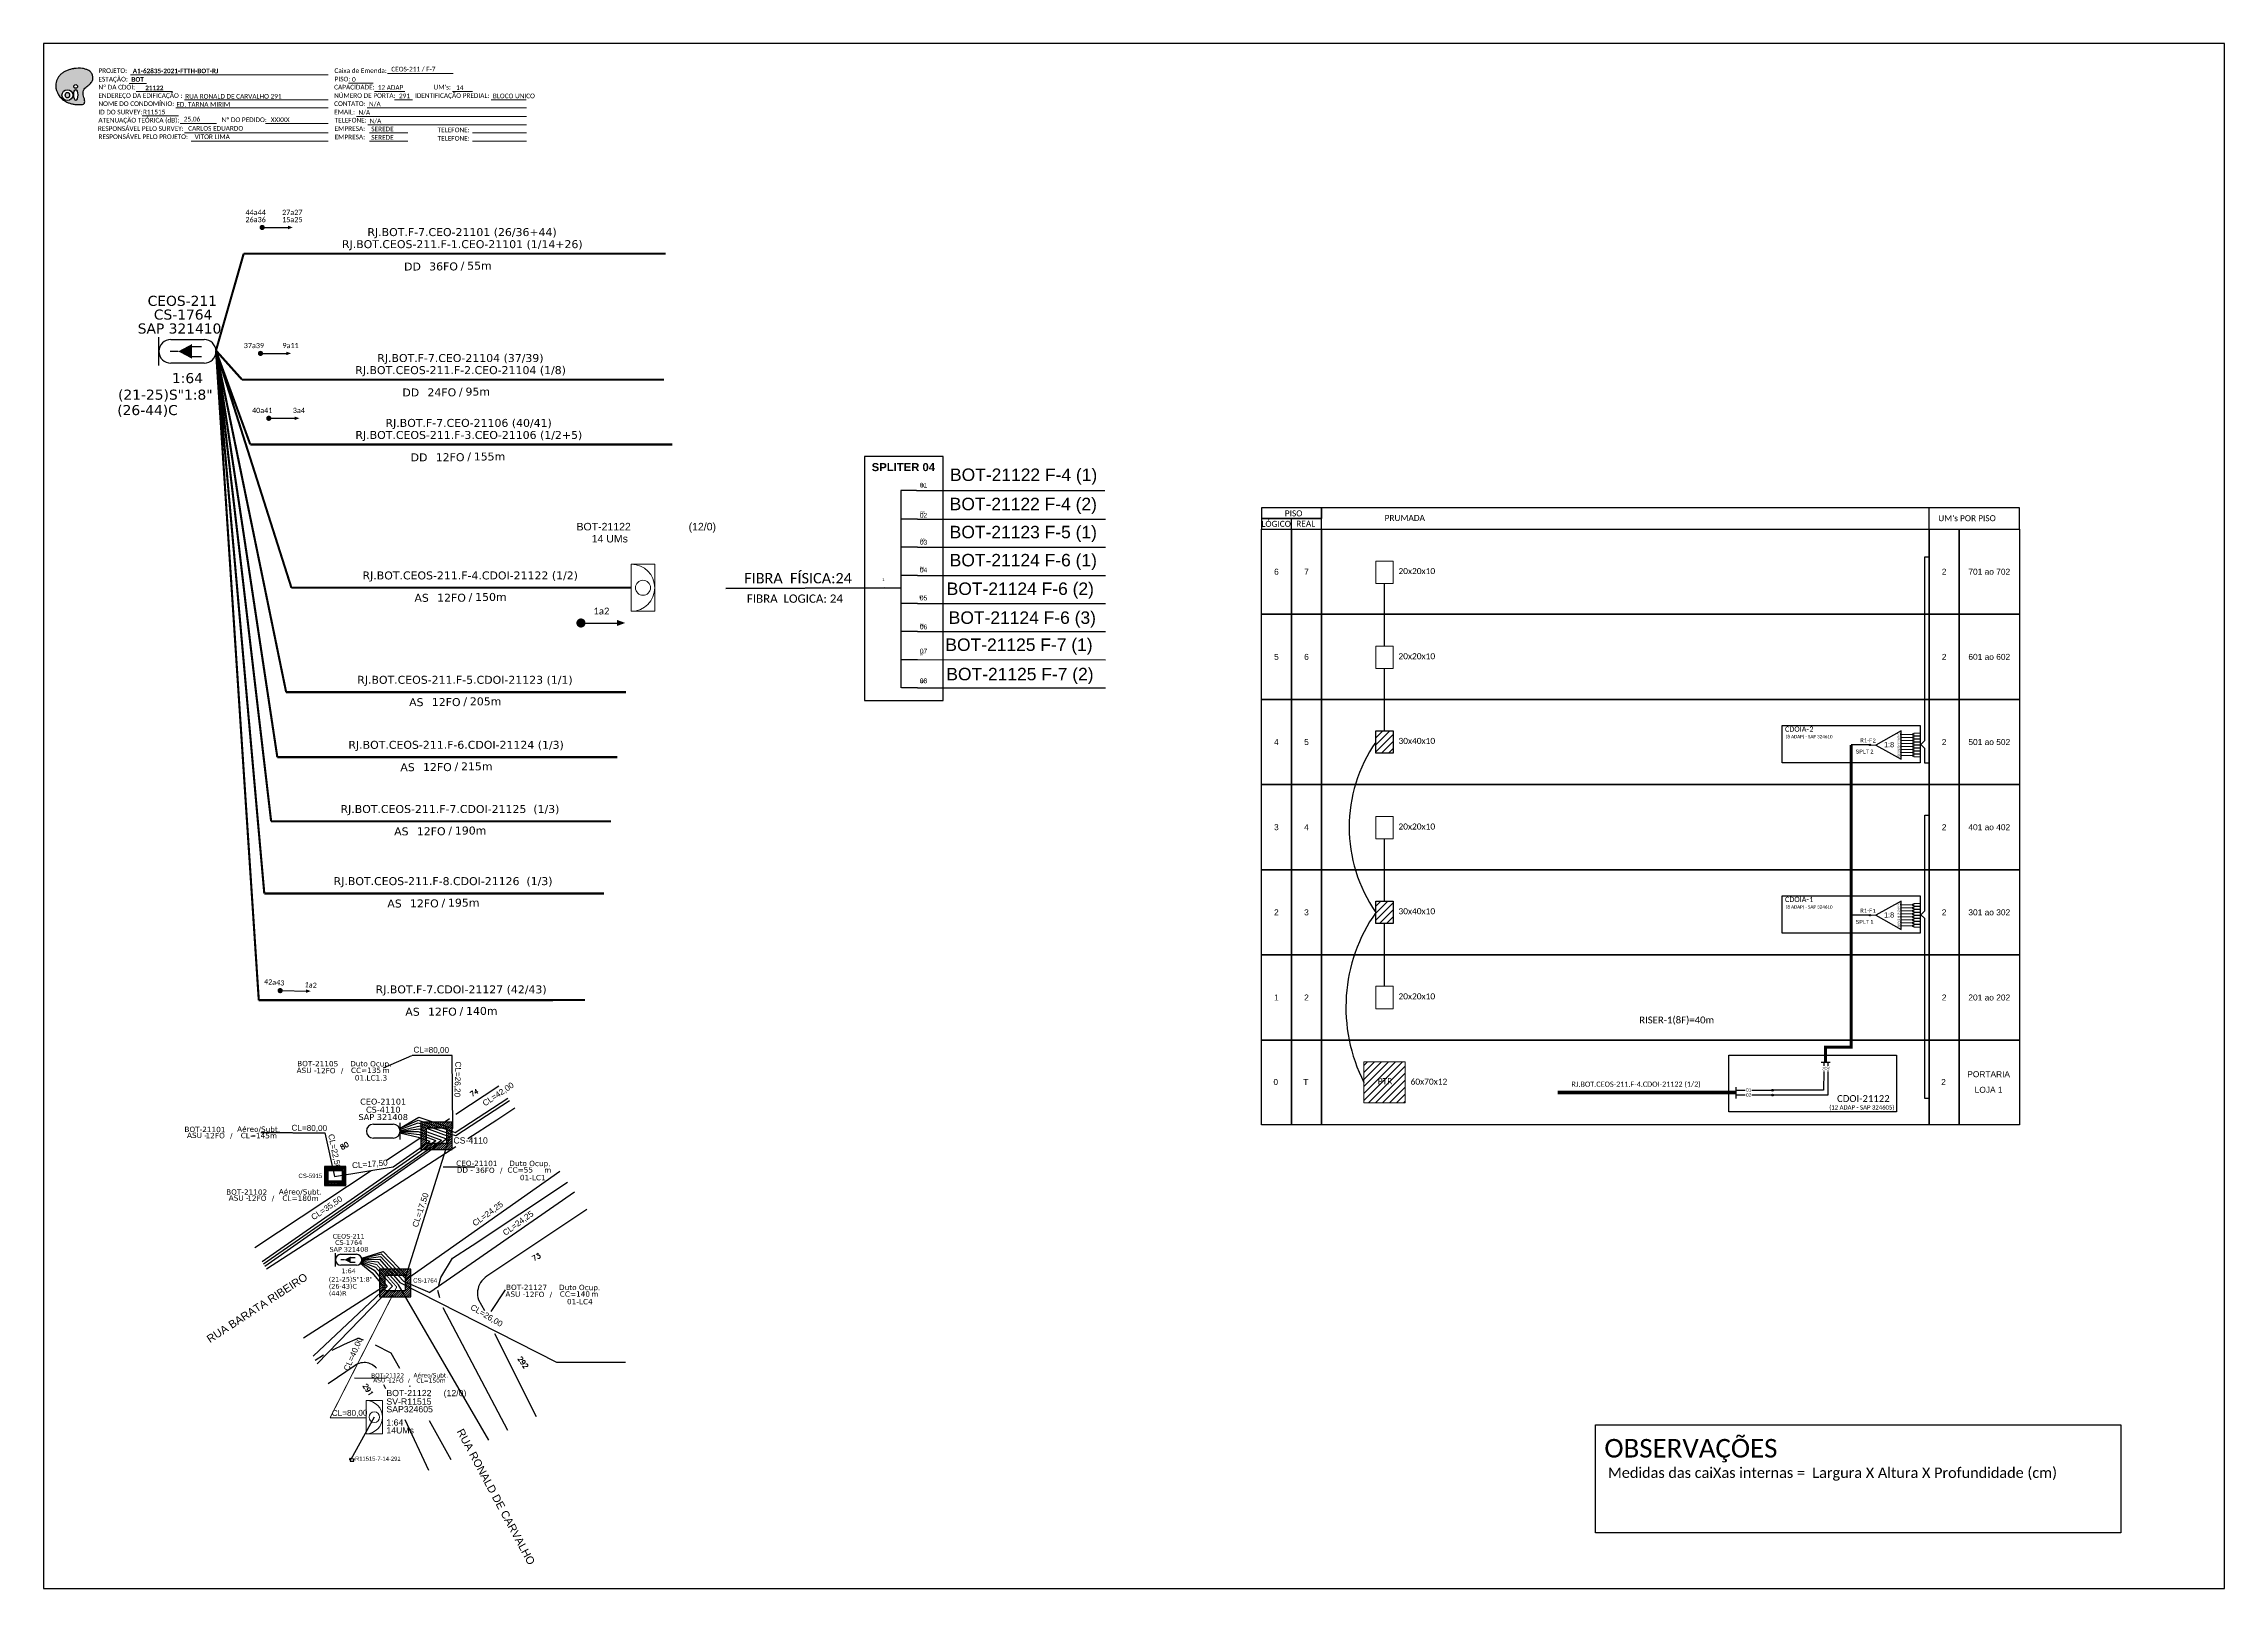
# Paper-space layout 'CDOI-XXXX' of a CAD drawing. Extents: x 0 to 839, y 0 to 594.
# The model-space entities are those that its viewports show. They can reach past a viewport. Long polylines and large blocks are cut down to what shows.
import ezdxf
from ezdxf.enums import TextEntityAlignment as Align

# ---------------------------------------------------------------- set-up
doc = ezdxf.new("R2010")
doc.units = 0
for name, color, linetype in [('10.0-Cartográfico', 252, 'Continuous'), ('10.1-Caixas Subterrâneas', 5, 'Continuous'), ('10.3-Nome das Ruas', 252, 'Continuous'), ('20.4-CEOS', 1, 'Continuous'), ('20.5-CEO', 1, 'Continuous'), ('CAP a instalar', 1, 'Continuous'), ('label_cabos', 7, 'Continuous'), ('Legenda', 1, 'Continuous'), ('METRAGEM', 92, 'Continuous'), ('MUB', 252, 'Continuous'), ('SETA', 7, 'Continuous'), ('Surveys Casinhas', 7, 'Continuous'), ('surveys legendas', 7, 'Continuous')]:
    doc.layers.add(name, color=color, linetype=linetype)
for name, color, linetype, lineweight in [("20.0-LEGENDA DOS CDO'S", 1, 'Continuous', 0), ('20.1-CDO_INTERIOR', 1, 'Continuous', 0), ('40.1-ETIQUETAS', 1, 'Continuous', 20)]:
    doc.layers.add(name, color=color, linetype=linetype, lineweight=lineweight)
doc.layers.add('DROP DE CLIENTE', color=140, linetype='Continuous', plot=False)
doc.layers.add('EXTRA', color=50, linetype='Continuous', plot=False)
doc.styles.add('ARIAL', font='arial.ttf')
doc.styles.add('ROMANS', font='romans')
doc.styles.add('siredit', font='verdana.ttf')
doc.styles.get("Standard").update_dxf_attribs({"font": 'arial.ttf'})
doc.styles.add('WMF-Calibri0', font='calibri.ttf')
doc.styles.add('WMF-Calibri1', font='calibrib.ttf')
doc.linetypes.add('FENCELINE1', pattern='A,0.25,-0.1,[133,ltypeshp.shx,S=0.1,R=0,X=-0.1,Y=0],-0.1,1', length=1.45)
doc.dimstyles.new('CC', dxfattribs={"dimtxt": 1, "dimasz": 2, "dimexe": 0.18, "dimexo": 0.0625, "dimgap": 0.09, "dimtad": 0, "dimdec": 0, "dimrnd": 1, "dimzin": 0, "dimdsep": 46, "dimtxsty": 'siredit', "dimblk": 'NONE', "dimcen": 0, "dimse1": 1, "dimse2": 1, "dimsd1": 1, "dimsd2": 1, "dimclrt": 7, "dimadec": 0, "dimazin": 0, "dimtfac": 1, "dimtdec": 0, "dimtofl": 0, "dimtmove": 0, "dimatfit": 3, "dimfxl": 0, "dimtolj": 1, "dimtzin": 0, "dimarcsym": 0})

# ---------------------------------------------------------------- blocks, each defined once
blk = doc.blocks.new('OI')
h = blk.add_hatch(color=40)
edge = h.paths.add_edge_path()
edge.add_spline(control_points=[(4.35, -0.67), (3.92, -0.99), (3.26, -1.5), (2.81, -2.59), (2.9, -3.5), (3.06, -4.27), (3.31, -4.85), (3.37, -5.39), (3.4, -5.88), (3.2, -6.4), (2.54, -6.61), (1.65, -6.63), (0.55, -6.67), (-0.56, -6.42), (-1.61, -6.14), (-2.77, -5.61), (-3.92, -4.77), (-4.89, -3.7), (-5.34, -2.65), (-5.6, -1.94), (-5.85, -0.96), (-5.71, 0.47), (-5.1, 2.02), (-4.14, 3.02), (-3.3, 3.61), (-2.37, 4.16), (-1.36, 4.44), (-0.56, 4.7), (0.79, 4.85), (2.24, 4.97), (3.79, 4.57), (4.67, 4.21), (5.44, 3.65), (5.76, 2.99), (6.03, 2.21), (6.01, 1.46), (5.72, 0.64), (5.31, 0.08), (4.88, -0.38), (4.51, -0.55), (4.35, -0.67)], knot_values=[0, 0, 0, 0, 1.60434, 2.417191, 3.427595, 4.282808, 4.776746, 5.304182, 5.888771, 6.258406, 6.858137, 7.79129, 8.986195, 10.124242, 11.187857, 12.242908, 13.953784, 15.414161, 16.515391, 17.349188, 17.675853, 19.552021, 21.515531, 22.568638, 23.63245, 24.621084, 25.782718, 26.745347, 27.142653, 29.870543, 31.004649, 31.921532, 32.709589, 33.801391, 34.042471, 35.192333, 35.971461, 36.628871, 37.254359, 37.836911, 37.836911, 37.836911, 37.836911], degree=3, periodic=0)
h.paths.add_polyline_path([(1.13, -0.87, -1), (-0.04, -0.87, -1)], flags=16)
edge = h.paths.add_edge_path(flags=16)
edge.add_ellipse((0.56, -3.59), major_axis=(-0.02, 1.71), ratio=0.361305, start_angle=0, end_angle=360)
h.paths.add_polyline_path([(-0.36, -3.62, -1), (-3.8, -3.62, -1)], flags=16)
edge = h.paths.add_edge_path(flags=0)
edge.add_ellipse((-2.08, -3.62), major_axis=(0, 0.885), ratio=0.758294, start_angle=0, end_angle=360)
at = {"color": 40}
for centre, radius in [((-2.08, -3.62), 1.72), ((0.54, -0.87), 0.587)]:
    blk.add_circle(centre, radius, dxfattribs=at)
blk.add_ellipse((-2.08, -3.62), major_axis=(0, 0.885), ratio=0.758294, start_param=-3.141592653589792, end_param=3.141592653589792, dxfattribs=at)
blk.add_ellipse((0.56, -3.59), major_axis=(-0.02, 1.71), ratio=0.361305, dxfattribs=at)
at = {"color": 40, "start_tangent": (-0.800898, -0.598801), "end_tangent": (-0.800898, -0.598801)}
blk.add_spline([(4.35, -0.67), (3.2, -1.78), (2.9, -2.54), (2.92, -3.55), (3.12, -4.38), (3.28, -4.85), (3.37, -5.37), (3.35, -5.95), (3.2, -6.29), (2.66, -6.55), (1.73, -6.63), (0.54, -6.62), (-0.58, -6.41), (-1.6, -6.11), (-2.56, -5.67), (-3.95, -4.67), (-4.89, -3.56), (-5.37, -2.56), (-5.64, -1.78), (-5.72, -1.46), (-5.63, 0.42), (-4.84, 2.22), (-4.13, 2.99), (-3.27, 3.62), (-2.4, 4.09), (-1.3, 4.47), (-0.37, 4.72), (0.02, 4.77), (2.75, 4.8), (3.85, 4.53), (4.69, 4.16), (5.31, 3.68), (5.85, 2.73), (5.93, 2.5), (5.94, 1.35), (5.67, 0.62), (5.29, 0.08), (4.84, -0.36), (4.35, -0.67)], degree=3, dxfattribs=at)
blk = doc.blocks.new('CARIMBO')
at = {"color": 7, "lineweight": 0}
for points in [[(134.48, -16.3), (159.61, -16.3)], [(35.15, -20.06), (41.7, -20.06)], [(35.66, -16.79), (111.64, -16.79)], [(37.81, -23.14), (51.75, -23.14)], [(119.43, -20.02), (128.92, -20.02)], [(129.48, -23.14), (141.1, -23.14)], [(159.42, -23.14), (167.09, -23.14)], [(40.13, -32.55), (54.07, -32.55)], [(52.97, -29.48), (111.64, -29.48)], [(56.38, -26.37), (111.64, -26.37)], [(122.56, -32.72), (187.83, -32.72)], [(126.6, -29.48), (187.83, -29.48)], [(137.07, -26.37), (144.01, -26.37)], [(174.24, -26.37), (187.8, -26.37)], [(54.67, -35.52), (68.61, -35.52)], [(56.38, -39.07), (111.64, -39.07)], [(126.84, -35.96), (187.83, -35.96)], [(127.45, -39.07), (142.25, -39.07)], [(167.06, -39.07), (187.83, -39.07)], [(58.87, -42.31), (111.64, -42.31)], [(127.45, -42.31), (142.25, -42.31)], [(167.06, -42.31), (187.83, -42.31)]]:
    blk.add_lwpolyline(points, dxfattribs=at)
at = {"color": 7, "xscale": 1.213923925163967, "yscale": 1.213923925163967, "zscale": 1.213923925163967, "rotation": 0.1532896023949059}
blk.add_blockref('OI', (13.86, -20.16), dxfattribs=at)
at = {"color": 7, "lineweight": 0, "style": 'WMF-Calibri0'}
for s, height, p in [('PROJETO:', 1.793, (23.26, -16.04)), ('Caixa de Emenda:', 1.7927, (114.02, -16.04)), ('ESTAÇÃO:', 1.793, (23.26, -19.32)), ('ENDEREÇO DA EDIFICAÇÃO :', 1.7927, (23.26, -25.63)), ('Nº DA CDOI:', 1.7927, (23.26, -22.39)), ('CAPACIDADE:', 1.7927, (113.91, -22.39)), ('NÚMERO DE PORTA:', 1.7927, (113.91, -25.63)), ('PISO:', 1.793, (114.09, -19.28)), ('IDENTIFICAÇÃO PREDIAL:', 1.7927, (144.99, -25.63)), ("UM's:", 1.793, (152.15, -22.39)), ('ATENUAÇÃO TEÓRICA (dB):', 1.7927, (23.26, -35.09)), ('NOME DO CONDOMÍNIO:', 1.7927, (23.26, -28.74)), ('ID DO SURVEY:', 1.7927, (23.26, -31.97)), ('CONTATO:', 1.793, (113.91, -28.74)), ('EMAIL:', 1.793, (113.91, -31.97)), ('TELEFONE:', 1.793, (114.09, -35.09)), ('RESPONSÁVEL PELO SURVEY:', 1.7927, (23.02, -38.32)), ('RESPONSÁVEL PELO PROJETO:', 1.7927, (23.26, -41.44)), ('EMPRESA:', 1.793, (114.09, -38.32)), ('EMPRESA:', 1.793, (114.09, -41.56)), ('TELEFONE:', 1.793, (153.7, -38.83)), ('TELEFONE:', 1.793, (153.7, -42.06))]:
    blk.add_text(s, height=height, dxfattribs=at).set_placement(p)
at = {"color": 7, "lineweight": 0, "flags": 8}
for tag, p, style in [('PROJ', (36.46, -16.13), 'WMF-Calibri1'), ('CEOS-XX', (135.87, -15.46), 'WMF-Calibri0'), ('EST', (35.94, -19.41), 'WMF-Calibri1'), ('LOGRADOURO', (56.65, -25.91), 'WMF-Calibri0'), ('PISO_PTR', (120.78, -19.42), 'WMF-Calibri0'), ('CAPAC.', (130.66, -22.52), 'WMF-Calibri0'), ('N°', (138.85, -25.77), 'WMF-Calibri0'), ("UC'S", (160.78, -22.54), 'WMF-Calibri0'), ('N°PREDIO', (174.94, -25.77), 'WMF-Calibri0'), ('_ID_', (40.39, -31.94), 'WMF-Calibri0'), ('NOME_DO_COND.', (53.23, -29.02), 'WMF-Calibri0'), ('O_POTEN', (56.06, -34.68), 'WMF-Calibri0'), ('EMAIL', (123.26, -32.12), 'WMF-Calibri0'), ('NOME_DO_CONTATO', (127.3, -28.89), 'WMF-Calibri0'), ('RES_SURVEY', (57.78, -38.23), 'WMF-Calibri0'), ('RES_PROJ', (60.27, -41.47), 'WMF-Calibri0'), ('TELEFONE', (127.55, -35.36), 'WMF-Calibri0'), ('EMP_RESP_SURVEY', (128.16, -38.47), 'WMF-Calibri0'), ('EMP_RESP_PROJ', (128.16, -41.71), 'WMF-Calibri0'), ('CONT_RESP_SURVEY', (167.76, -38.47), 'WMF-Calibri0'), ('CONT_RESP_PROJ', (167.76, -41.71), 'WMF-Calibri0')]:
    blk.add_attdef(tag, p, '', height=1.79, dxfattribs=dict(at, style=style))
at = {"color": 7, "lineweight": 0, "style": 'WMF-Calibri1', "flags": 8}
blk.add_attdef("N° CDO'S", text='', height=1.79, dxfattribs=at).set_placement((44.78, -22.68), align=Align.CENTER)
blk = doc.blocks.new('ETIQUETA_RS5F')
at = {"layer": '40.1-ETIQUETAS', "color": 0, "style": 'siredit'}
blk.add_text('/', height=1.5, dxfattribs=at).set_placement((1.58, -1.95), align=Align.MIDDLE_RIGHT)
for tag, p in [('ETIQUETA_R_PRIMARIA', (1.21, 4.1)), ('ETIQUETA_R_SECUNDARIA', (1.21, 2.1)), ('F_ATIVAS/F_MORTAS', (1.14, -4.24))]:
    blk.add_attdef(tag, text='', height=1.5, dxfattribs=at).set_placement(p, align=Align.MIDDLE_CENTER)
for tag, p in [('TIPO_CABO', (-6.58, -2.12)), ('CAP_CABO', (0.4, -2.09))]:
    blk.add_attdef(tag, text='', height=1.5, dxfattribs=at).set_placement(p, align=Align.MIDDLE_RIGHT)
blk.add_attdef('METROS', text='', height=1.5, dxfattribs=at).set_placement((2.14, -1.95), align=Align.MIDDLE_LEFT)
for tag, p in [('FUSÃO_1', (0.85, -8.39)), ('FUSÃO_2', (0.85, -10.6)), ('FUSÃO_3', (0.85, -12.93)), ('FUSÃO_4', (0.85, -15.14)), ('FUSÃO_5', (0.85, -17.16))]:
    blk.add_attdef(tag, text='', height=1.5, dxfattribs=at).set_placement(p, align=Align.CENTER)
blk = doc.blocks.new('CEOS_RP_CT_DRT')
at = {"layer": '20.4-CEOS', "color": 0}
for p, q in [((-4.54, 1.19), (-1.19, 1.19)), ((-1.19, -1.19), (-4.54, -1.19))]:
    blk.add_line(p, q, dxfattribs=at)
for points in [[(-5.73, -1.43), (-5.73, 1.44)], [(-3.79, 0), (-4.59, 0)], [(-2.47, 0.48), (-1.45, 0.48)], [(-2.47, -0.52), (-1.45, -0.52)]]:
    blk.add_lwpolyline(points, dxfattribs=at)
blk.add_lwpolyline([(-3.79, 0, 0, 1.47, 0), (-2.41, 0, 1.47, 1.47, 0)], format="xyseb", dxfattribs=at)
for centre, start, end in [((-4.54, 0), 90, 270), ((-1.19, 0), 270, 90)]:
    blk.add_arc(centre, 1.19, start, end, dxfattribs=at)
at = {"layer": '20.4-CEOS', "color": 7, "style": 'siredit'}
for tag, p in [('Nº_DA_CEOS', (-2.86, 5.6)), ('LOCAL', (-2.86, 4.24)), ('SAP', (-2.86, 2.78)), ('RACIO_SPLITAGEM', (-2.86, -1.88)), ('FIBRAS_SPLITTER', (-2.86, -3.58)), ('RESERVA_FINAIS', (-2.86, -6.39)), ('FIBRAS_TOP_C', (-2.86, -5.08))]:
    blk.add_attdef(tag, text='', height=1.01, dxfattribs=at).set_placement(p, align=Align.TOP_CENTER)
blk = doc.blocks.new('CDOI_INT')
at = {"layer": '20.1-CDO_INTERIOR', "color": 0, "lineweight": 18}
blk.add_lwpolyline([(4.25, -4.25), (4.25, 4.25), (0, 4.25), (0, -4.25)], close=True, dxfattribs=at)
blk.add_circle((2.12, 0), 1.36, dxfattribs=at)
blk.add_arc((0, 0), 4.25, 270, 90, dxfattribs=at)
at = {"layer": "20.0-LEGENDA DOS CDO'S", "color": 0, "style": 'ARIAL'}
for tag, p in [('CDO_N', (-0.08, 10.38)), ('SURVEY', (-0.08, 8.2)), ('SPLITER_1', (21.18, 10.38)), ('SPLITER_2', (21.19, 8.68)), ('SAP', (-0.08, 6.23)), ('1:XX', (5.94, -2.22)), ('UMS', (5.94, -4.24))]:
    blk.add_attdef(tag, p, '', height=1.36, dxfattribs=at)
blk.add_attdef('FIBRAS_UTILIZADAS', text='', height=1.36, dxfattribs=at).set_placement((15.34, 10.38), align=Align.CENTER)
blk = doc.blocks.new('SURVEY_SURVEY')
for p, q in [((0, 0.000015), (-0.000015, 0.000011)), ((-0.000015, 0.000011), (-0.00001, 0.000011)), ((-0.00001, 0), (-0.00001, 0.000011)), ((0.00001, 0), (-0.00001, 0)), ((0, 0.000015), (0.000015, 0.000011)), ((0.00001, 0.000016), (0.000012, 0.000016)), ((0.00001, 0.000012), (0.00001, 0.000016)), ((0.000015, 0.000011), (0.00001, 0.000011)), ((0.00001, 0.000011), (0.00001, 0)), ((0.000012, 0.000016), (0.000012, 0.000012))]:
    blk.add_line(p, q)
blk = doc.blocks.new('*X59')
at = {"color": 0, "linetype": 'Continuous'}
for p, q in [((-1.25, 0.34099), (-0.49099, 1.1)), ((-1.25, 0.517767), (-0.667767, 1.1)), ((-1.25, 0.694544), (-0.844544, 1.1)), ((-1.25, 0.87132), (-1.02132, 1.1)), ((-1.25, 1.048097), (-1.198097, 1.1)), ((-1.25, 0.164214), (-0.8035, 0.610714)), ((-1.25, -0.012563), (-0.8035, 0.433937)), ((-1.25, -0.18934), (-0.8035, 0.25716)), ((-1.25, -0.366117), (-0.8035, 0.080383)), ((-0.789214, 0.625), (-0.314214, 1.1)), ((-0.612437, 0.625), (-0.137437, 1.1)), ((-0.43566, 0.625), (0.03934, 1.1)), ((-0.258883, 0.625), (0.216117, 1.1)), ((-0.082107, 0.625), (0.392893, 1.1)), ((0.09467, 0.625), (0.56967, 1.1)), ((0.271447, 0.625), (0.746447, 1.1)), ((0.448223, 0.625), (0.923223, 1.1)), ((0.625, 0.625), (1.1, 1.1)), ((0.801777, 0.625), (1.25, 1.073223)), ((0.8035, 0.449947), (1.25, 0.896447)), ((0.8035, 0.27317), (1.25, 0.71967)), ((0.8035, 0.096393), (1.25, 0.542893)), ((0.8035, -0.080383), (1.25, 0.366117)), ((0.8035, -0.25716), (1.25, 0.18934)), ((0.8035, -0.433937), (1.25, 0.012563)), ((-1.25, -0.542893), (-0.8035, -0.096393)), ((-1.25, -0.71967), (-0.8035, -0.27317)), ((-1.25, -0.896447), (-0.8035, -0.449947)), ((-1.25, -1.073223), (-0.801777, -0.625)), ((-1.1, -1.1), (-0.625, -0.625)), ((-0.923223, -1.1), (-0.448223, -0.625)), ((-0.746447, -1.1), (-0.271447, -0.625)), ((-0.56967, -1.1), (-0.09467, -0.625)), ((-0.392893, -1.1), (0.082107, -0.625)), ((-0.216117, -1.1), (0.258883, -0.625)), ((-0.03934, -1.1), (0.43566, -0.625)), ((0.137437, -1.1), (0.612437, -0.625)), ((0.314214, -1.1), (0.789214, -0.625)), ((0.49099, -1.1), (1.25, -0.34099)), ((0.667767, -1.1), (1.25, -0.517767)), ((0.8035, -0.610714), (1.25, -0.164214)), ((0.844544, -1.1), (1.25, -0.694544)), ((1.02132, -1.1), (1.25, -0.87132)), ((1.198097, -1.1), (1.25, -1.048097))]:
    blk.add_line(p, q, dxfattribs=at)
blk = doc.blocks.new('MANHOLE_MQ')
at = {"color": 0, "linetype": 'Continuous'}
for p, q in [((0.00000623, 0.00000569), (-0.00000627, 0.00000569)), ((-0.00000627, 0.00000569), (-0.00000627, -0.00000531)), ((-0.00000404, 0.00000331), (0.00000399, 0.00000331)), ((-0.00000404, -0.00000294), (-0.00000404, 0.00000331)), ((0.00000399, 0.00000331), (0.00000399, -0.00000294)), ((0.00000623, -0.00000531), (0.00000623, 0.00000569)), ((-0.00000627, -0.00000531), (0.00000623, -0.00000531)), ((0.00000399, -0.00000294), (-0.00000404, -0.00000294)), ((0.00000399, -0.00000294), (0.00000399, -0.00000294))]:
    blk.add_line(p, q, dxfattribs=at)
at = {"color": 0, "linetype": 'Continuous', "xscale": 5e-06, "yscale": 5e-06, "zscale": 1e-05}
blk.add_blockref('*X59', (-0.00000002, 0.00000019), dxfattribs=at)
blk = doc.blocks.new('*U83')
at = {"layer": '20.4-CEOS', "color": 7, "style": 'siredit'}
for tag, p in [('FIBRAS_SPLITTER', (0, 0)), ('FIBRAS_TOP_C', (0, -4.13)), ('RESERVA_FINAIS', (0, -5.46))]:
    blk.add_attdef(tag, p, '', height=1.01, dxfattribs=at)
for tag, p, flags in [('QTDE', (0, -9.4), 1), ('ID_ATIVIDADE', (0, -6.77), 3), ('FATOR', (0, -8.09), 1), ('FID', (0, -10.71), 1)]:
    blk.add_attdef(tag, p, '', height=1.01, dxfattribs=dict(at, flags=flags))
blk = doc.blocks.new('LEGENDA DOS CABOS')
at = {"layer": 'EXTRA', "color": 0, "style": 'siredit'}
for tag, p in [('ID', (4.6, 0.97)), ('XX', (9.03, 0.97))]:
    blk.add_attdef(tag, text='', height=0.48, rotation=359.69, dxfattribs=at).set_placement(p, align=Align.MIDDLE_CENTER)
at = {"layer": 'Legenda', "color": 0, "style": 'siredit'}
for tag, p in [('TIPO_CABO', (1.31, 0)), ('CABO', (4.69, -0.05)), ('/', (6.81, -0.05)), ('METROS', (10.03, -0.05))]:
    blk.add_attdef(tag, text='', height=0.8, rotation=359.69, dxfattribs=at).set_placement(p, align=Align.MIDDLE_CENTER)
blk = doc.blocks.new('_None')
blk = doc.blocks.new('Inst CB DT OCUP CFOA-SM-ASU-120-S-12')
at = {"layer": 'label_cabos', "color": 0, "style": 'siredit'}
for tag, flags, p in [('ID_ATIVIDADE', 3, (1.31, 2.67)), ('FATOR', 1, (11.56, 2.55))]:
    blk.add_attdef(tag, text='', height=1, rotation=359.69, dxfattribs=dict(at, flags=flags)).set_placement(p, align=Align.MIDDLE_CENTER)
for tag, p in [('TIPO_CABO', (1.26, 0)), ('DESTINO_CABO', (3.13, 1.26)), ('CABO', (4.69, -0.05)), ('/', (7.71, -0.05)), ('LANCE', (10.91, 0)), ('TIPO_CABO', (13.11, 1.24)), ('UND', (15.96, 0)), ('FID', (13.15, -1.41))]:
    blk.add_attdef(tag, text='', height=1, rotation=359.69, dxfattribs=at).set_placement(p, align=Align.MIDDLE_CENTER)
blk.add_attdef('QTDE', (12.43, -0.47), '', height=1, rotation=359.69, dxfattribs=at)
blk = doc.blocks.new('Inst CB DT OCUP CFOA-SM-DD-S-36')
at = {"layer": 'label_cabos', "color": 0, "style": 'siredit'}
for tag, flags, p in [('ID_ATIVIDADE', 3, (1.31, 2.67)), ('FATOR', 1, (11.56, 2.55))]:
    blk.add_attdef(tag, text='', height=1, rotation=359.69, dxfattribs=dict(at, flags=flags)).set_placement(p, align=Align.MIDDLE_CENTER)
for tag, p in [('TIPO_CABO', (1.11, 0)), ('DESTINO_CABO', (3.13, 1.26)), ('CABO', (4.69, -0.05)), ('/', (7.71, -0.05)), ('LANCE', (10.41, 0.02)), ('TIPO_CABO', (13.11, 1.24)), ('UND', (16.46, 0)), ('FID', (13.65, -1.41))]:
    blk.add_attdef(tag, text='', height=1, rotation=359.69, dxfattribs=at).set_placement(p, align=Align.MIDDLE_CENTER)
blk.add_attdef('QTDE', (11.93, -0.45), '', height=1, rotation=359.69, dxfattribs=at)
blk = doc.blocks.new('SPLT_1-8_SC-APC')
at = {"color": 1, "lineweight": 0}
blk.add_lwpolyline([(-17.04, -7.55), (-19.26, -7.55)], dxfattribs=at)
at = {"color": 1}
blk.add_lwpolyline([(-7.37, -2.1), (-17.04, -7.55), (-7.37, -13), (-7.37, -2.1)], dxfattribs=at)
at = {"color": 3, "lineweight": 0}
for points in [[(-2.99, -3.51), (-7.37, -3.51)], [(-7.37, -4.66), (-2.99, -4.66)], [(-7.37, -5.82), (-2.99, -5.82)], [(-7.37, -6.97), (-2.99, -6.97)], [(-7.37, -8.12), (-2.99, -8.12)], [(-2.41, -3.02), (-2.41, -4)], [(-2.41, -3.02), (0, -3.02)], [(-2.41, -4), (0, -4)], [(-2.41, -4.17), (-2.41, -5.16)], [(-2.41, -4.17), (0, -4.17)], [(-2.41, -5.16), (0, -5.16)], [(-2.41, -5.32), (-2.41, -6.31)], [(-2.41, -5.32), (0, -5.32)], [(-2.41, -6.31), (0, -6.31)], [(-2.41, -6.48), (-2.41, -7.46)], [(-2.41, -6.48), (0, -6.48)], [(-2.41, -7.46), (0, -7.46)], [(-2.41, -7.63), (-2.41, -8.62)], [(-2.41, -7.63), (0, -7.63)], [(-7.37, -9.28), (-2.99, -9.28)], [(-7.37, -10.43), (-2.99, -10.43)], [(-7.37, -11.58), (-2.99, -11.58)], [(-2.41, -8.62), (0, -8.62)], [(-2.41, -8.78), (-2.41, -9.77)], [(-2.41, -8.78), (0, -8.78)], [(-2.41, -9.77), (0, -9.77)], [(-2.41, -9.94), (-2.41, -10.92)], [(-2.41, -9.94), (0, -9.94)], [(-2.41, -10.92), (0, -10.92)], [(-2.41, -11.09), (-2.41, -12.08)], [(-2.41, -11.09), (0, -11.09)], [(-2.41, -12.08), (0, -12.08)]]:
    blk.add_lwpolyline(points, dxfattribs=at)
for points in [[(-2.99, -3.22), (-2.41, -3.22), (-2.41, -3.8), (-2.99, -3.8)], [(-2.99, -4.38), (-2.41, -4.38), (-2.41, -4.95), (-2.99, -4.95)], [(-2.99, -5.53), (-2.41, -5.53), (-2.41, -6.1), (-2.99, -6.1)], [(-2.99, -6.68), (-2.41, -6.68), (-2.41, -7.26), (-2.99, -7.26)], [(-2.99, -7.84), (-2.41, -7.84), (-2.41, -8.41), (-2.99, -8.41)], [(-2.99, -8.99), (-2.41, -8.99), (-2.41, -9.56), (-2.99, -9.56)], [(-2.99, -10.14), (-2.41, -10.14), (-2.41, -10.72), (-2.99, -10.72)], [(-2.99, -11.3), (-2.41, -11.3), (-2.41, -11.87), (-2.99, -11.87)]]:
    blk.add_lwpolyline(points, close=True, dxfattribs=at)
at = {"color": 1, "style": 'ARIAL'}
for s, height, p in [('1:8', 2, (-13.91, -8.4)), ('S1', 0.75, (-8.74, -3.78)), ('S2', 0.75, (-8.74, -4.97)), ('S3', 0.75, (-8.74, -6.18)), ('S4', 0.75, (-8.74, -7.36)), ('S5', 0.75, (-8.74, -8.57)), ('S6', 0.75, (-8.74, -9.69)), ('S7', 0.75, (-8.74, -10.78)), ('S8', 0.75, (-8.74, -11.9))]:
    blk.add_text(s, height=height, dxfattribs=at).set_placement(p)

msp = doc.modelspace()

# ---------------------------------------------------------------- hatches: boundary and pattern name
h = msp.add_hatch()
h.set_pattern_fill('ANSI31', color=1, scale=0.6)
h.set_pattern_definition([(45, (-778.8147, 0), (-1.3470384, 1.3470384), [])])
h.paths.add_polyline_path([(422.97, 960.66), (429.6, 960.66), (429.6, 969.28), (422.97, 969.28)])
h.paths.add_polyline_path([(429.6, 1026.15), (429.6, 1034.77), (422.97, 1034.77), (422.97, 1026.15)])
h = msp.add_hatch(color=3)
h.dxf.hatch_style = 1
edge = h.paths.add_edge_path()
edge.add_arc((613.02, 1029.33), 0.256, 0, 360)
h = msp.add_hatch(color=3)
h.dxf.hatch_style = 1
edge = h.paths.add_edge_path()
edge.add_arc((613.02, 963.84), 0.256, 0, 360)
h = msp.add_hatch()
h.set_pattern_fill('ANSI31', color=1, scale=0.6)
h.set_pattern_definition([(45, (-249.6771, 3578.7397), (-1.3470384, 1.3470384), [])])
h.paths.add_polyline_path([(434.19, 907.48), (418.38, 907.48), (418.38, 891.68), (434.19, 891.68)])
h.paths.add_polyline_path([(423.12, 898.31), (429.92, 898.31), (429.92, 901.78), (423.12, 901.78)], flags=24)
h = msp.add_hatch(color=3)
h.dxf.hatch_style = 1
edge = h.paths.add_edge_path()
edge.add_arc((575.48, 896.58), 0.32, 0, 360)
h = msp.add_hatch(color=3)
h.dxf.hatch_style = 1
edge = h.paths.add_edge_path()
edge.add_arc((575.48, 894.7), 0.32, 0, 360)

# ---------------------------------------------------------------- linework, layer by layer
at = {"color": 7, "linetype": 'Continuous'}
for p, q in [((240.24, 1127.21), (240.24, 1051.26)), ((246.39, 1127.21), (240.24, 1127.21)), ((246.7, 1116.22), (240.55, 1116.22)), ((246.7, 1105.39), (240.55, 1105.39)), ((246.7, 1094.52), (240.55, 1094.52)), ((233.86, 1089.74), (240.22, 1089.74)), ((246.7, 1083.74), (240.55, 1083.74)), ((246.7, 1072.95), (240.55, 1072.95)), ((246.7, 1062.13), (240.55, 1062.13)), ((246.7, 1051.33), (240.55, 1051.33))]:
    msp.add_line(p, q, dxfattribs=at)
at = {"color": 10, "linetype": 'Continuous'}
for p, q in [((246.39, 1127.21), (318.75, 1127.19)), ((246.7, 1116.22), (319.06, 1116.2)), ((246.7, 1105.42), (319.06, 1105.39)), ((246.7, 1094.54), (319.06, 1094.52)), ((246.7, 1083.76), (319.06, 1083.74)), ((246.7, 1072.98), (319.06, 1072.95)), ((246.7, 1062.15), (319.06, 1062.13)), ((246.7, 1051.33), (319.06, 1051.31))]:
    msp.add_line(p, q, dxfattribs=at)
at = {"color": 1, "linetype": 'Continuous', "lineweight": 60}
msp.add_line((233.86, 1089.74), (173.02, 1089.55), dxfattribs=at)
for points in [[(-89.32, 705.02), (749.25, 705.02), (749.25, 1299.02), (-89.32, 1299.02), (-89.32, 705.02)], [(390.5, 1112.32), (390.5, 1116.43)], [(402.08, 1112.32), (670.45, 1112.32), (670.45, 1120.54), (402.08, 1120.54), (402.08, 1120.54), (402.08, 1116.43)], [(635.69, 1112.32), (635.69, 1120.54)]]:
    msp.add_lwpolyline(points)
at = {"color": 7, "lineweight": 0}
msp.add_lwpolyline([(-4.01, 1268.26), (20.14, 1268.26)], dxfattribs=at)
at = {"color": 7, "const_width": 1}
for points in [[(-5.77, 1228.32, 1), (-4.77, 1228.33, 1)], [(-6.43, 1179.89, 1), (-5.43, 1179.9, 1)], [(-3.24, 1154.95, 1), (-2.24, 1154.95, 1)], [(1.14, 934.88, 1), (2.14, 934.87, 1)]]:
    msp.add_lwpolyline(points, format="xyb", close=True, dxfattribs=at)
at = {"color": 7}
for points in [[(226.3, 1046.4), (256.53, 1046.4), (256.53, 1140.23), (226.3, 1140.23)], [(507.44, 767.95), (709.42, 767.95), (709.42, 726.39), (507.44, 726.39)]]:
    msp.add_lwpolyline(points, close=True, dxfattribs=at)
for points in [[(378.93, 1116.43), (402.08, 1116.43), (402.08, 1120.54), (378.93, 1120.54)], [(378.93, 1112.32), (402.08, 1112.32), (402.08, 1116.43), (378.93, 1116.43)], [(378.93, 1112.32), (390.5, 1112.32), (390.5, 1079.58), (378.93, 1079.58)], [(390.5, 1112.32), (402.08, 1112.32), (402.08, 1079.58), (390.5, 1079.58)], [(402.08, 1112.32), (635.69, 1112.32), (635.69, 1079.58), (402.08, 1079.58)], [(635.69, 1112.32), (647.27, 1112.32), (647.27, 1079.58), (635.69, 1079.58)], [(647.27, 1112.32), (670.41, 1112.32), (670.41, 1079.58), (647.27, 1079.58)], [(378.93, 1079.58), (390.5, 1079.58), (390.5, 1046.83), (378.93, 1046.83)], [(390.5, 1079.58), (402.08, 1079.58), (402.08, 1046.83), (390.5, 1046.83)], [(402.08, 1079.58), (635.69, 1079.58), (635.69, 1046.83), (402.08, 1046.83)], [(635.69, 1079.58), (647.27, 1079.58), (647.27, 1046.83), (635.69, 1046.83)], [(647.27, 1079.58), (670.41, 1079.58), (670.41, 1046.83), (647.27, 1046.83)], [(378.93, 1046.83), (390.5, 1046.83), (390.5, 1014.09), (378.93, 1014.09)], [(390.5, 1046.83), (402.08, 1046.83), (402.08, 1014.09), (390.5, 1014.09)], [(402.08, 1046.83), (635.69, 1046.83), (635.69, 1014.09), (402.08, 1014.09)], [(635.69, 1046.83), (647.27, 1046.83), (647.27, 1014.09), (635.69, 1014.09)], [(647.27, 1046.83), (670.41, 1046.83), (670.41, 1014.09), (647.27, 1014.09)], [(378.93, 1014.09), (390.5, 1014.09), (390.5, 981.35), (378.93, 981.35)], [(390.5, 1014.09), (402.08, 1014.09), (402.08, 981.35), (390.5, 981.35)], [(402.08, 1014.09), (635.69, 1014.09), (635.69, 981.35), (402.08, 981.35)], [(635.69, 1014.09), (647.27, 1014.09), (647.27, 981.35), (635.69, 981.35)], [(647.27, 1014.09), (670.41, 1014.09), (670.41, 981.35), (647.27, 981.35)], [(378.93, 981.35), (390.5, 981.35), (390.5, 948.6), (378.93, 948.6)], [(390.5, 981.35), (402.08, 981.35), (402.08, 948.6), (390.5, 948.6)], [(402.08, 981.35), (635.69, 981.35), (635.69, 948.6), (402.08, 948.6)], [(635.69, 981.35), (647.27, 981.35), (647.27, 948.6), (635.69, 948.6)], [(647.27, 981.35), (670.41, 981.35), (670.41, 948.6), (647.27, 948.6)], [(378.93, 948.6), (390.5, 948.6), (390.5, 915.86), (378.93, 915.86)], [(390.5, 948.6), (402.08, 948.6), (402.08, 915.86), (390.5, 915.86)], [(402.08, 948.6), (635.69, 948.6), (635.69, 915.86), (402.08, 915.86)], [(635.69, 948.6), (647.27, 948.6), (647.27, 915.86), (635.69, 915.86)], [(647.27, 948.6), (670.41, 948.6), (670.41, 915.86), (647.27, 915.86)], [(378.93, 915.86), (390.5, 915.86), (390.5, 883.3), (378.93, 883.3)], [(390.5, 915.86), (402.08, 915.86), (402.08, 883.3), (390.5, 883.3)], [(402.08, 915.86), (635.69, 915.86), (635.69, 883.3), (402.08, 883.3)], [(635.69, 915.86), (647.27, 915.86), (647.27, 883.3), (635.69, 883.3)], [(647.27, 915.86), (670.41, 915.86), (670.41, 883.3), (647.27, 883.3)]]:
    msp.add_lwpolyline(points, close=True)
at = {"color": 0, "lineweight": 0}
for points in [[(422.97, 1100.07), (429.6, 1100.07), (429.6, 1091.45), (422.97, 1091.45)], [(422.97, 1067.33), (429.6, 1067.33), (429.6, 1058.71), (422.97, 1058.71)], [(422.97, 1001.84), (429.6, 1001.84), (429.6, 993.22), (422.97, 993.22)], [(422.97, 936.54), (429.6, 936.54), (429.6, 927.92), (422.97, 927.92)]]:
    msp.add_lwpolyline(points, close=True, dxfattribs=at)
at = {"color": 3}
for points in [[(635.74, 1022.37), (634.08, 1022.37), (634.08, 1028.03), (632.52, 1029.54), (634.08, 1031.05), (634.08, 1101.67), (635.73, 1101.67)], [(426.28, 1067.33), (426.28, 1091.45)], [(426.28, 1034.77), (426.28, 1058.71)], [(635.74, 893.45), (634.08, 893.45), (634.08, 962.55), (632.52, 964.05), (634.08, 965.56), (634.08, 1002.36), (635.73, 1002.36)], [(426.28, 969.28), (426.28, 993.22)], [(426.28, 936.54), (426.28, 960.66)], [(561.57, 896.58), (565, 896.58)], [(567.56, 896.58), (575.48, 896.58), (575.48, 896.58)]]:
    msp.add_lwpolyline(points, dxfattribs=at)
at = {"const_width": 1.75}
msp.add_lwpolyline([(116.43, 1076.23, 1), (118.18, 1076.23, 1)], format="xyb", close=True, dxfattribs=at)
msp.add_lwpolyline([(116.43, 1076.23, 1), (118.18, 1076.23, 1)], format="xyb", close=True, dxfattribs=at)
at = {"color": 1}
for points in [[(422.97, 1034.77), (429.6, 1034.77), (429.6, 1026.15), (422.97, 1026.15)], [(579.18, 1036.78), (632.31, 1036.78), (632.31, 1022.46), (579.18, 1022.46)], [(422.97, 969.28), (429.6, 969.28), (429.6, 960.66), (422.97, 960.66)], [(579.18, 971.29), (632.31, 971.29), (632.31, 956.97), (579.18, 956.97)], [(558.73, 910), (623.11, 910), (623.11, 888.25), (558.73, 888.25)]]:
    msp.add_lwpolyline(points, close=True, dxfattribs=at)
at = {"color": 5, "const_width": 1.1}
msp.add_lwpolyline([(605.76, 1029.33), (605.76, 913.12), (595.89, 913.12), (595.89, 907.37)], dxfattribs=at)
at = {"color": 5}
for points in [[(613.02, 1029.33), (605.76, 1029.33)], [(613.02, 963.84), (605.76, 963.84)], [(594.19, 907.37), (597.6, 907.37)], [(595.17, 907.37), (595.17, 905.92)], [(596.71, 907.37), (596.71, 905.92)], [(596.71, 903.77), (596.71, 894.7), (575.48, 894.7)], [(595.17, 903.77), (595.15, 896.58), (575.48, 896.58)]]:
    msp.add_lwpolyline(points, dxfattribs=at)
at = {"color": 1, "lineweight": 0}
msp.add_lwpolyline([(418.38, 907.48), (434.19, 907.48), (434.19, 891.68), (418.38, 891.68)], close=True, dxfattribs=at)
at = {"color": 1}
msp.add_lwpolyline([(561.57, 893.41), (561.57, 897.74)], dxfattribs=at)
at = {"color": 1, "const_width": 1.32}
msp.add_lwpolyline([(492.88, 895.7), (561.57, 895.69)], dxfattribs=at)
at = {"color": 2}
for points in [[(565, 894.7), (561.57, 894.7)], [(575.48, 894.7), (567.56, 894.7)]]:
    msp.add_lwpolyline(points, dxfattribs=at)
at = {"color": 3}
for centre, radius in [((613.02, 1029.33), 0.256), ((613.02, 963.84), 0.256), ((575.48, 896.58), 0.32), ((575.48, 894.7), 0.32)]:
    msp.add_circle(centre, radius, dxfattribs=at)
for centre, radius, start, end in [((470.06, 997.72), 57.35, 145.18355, 214.81645), ((474.96, 928.47), 63.52, 144.91944, 207.04735)]:
    msp.add_arc(centre, radius, start, end, dxfattribs=at)
for p in [(378.93, 1079.58), (378.93, 1046.83), (378.93, 1014.09), (378.93, 981.35), (378.93, 948.6), (378.93, 915.86)]:
    msp.add_point(p)
at = {"layer": '10.0-Cartográfico', "color": 4}
for points in [[(69.25, 887.35), (85.72, 898.25)], [(91.83, 889.67), (84.92, 885.07), (73.8, 877.87)], [(64.68, 884.33), (66.74, 885.69)], [(69.14, 874.85), (-3.61, 827.74)], [(42.53, 869.68), (55.79, 878.45)], [(-8.13, 836.16), (36.62, 865.77)], [(75.48, 836.93), (112.12, 861.18)], [(119.54, 850.76), (81.16, 825.11), (80.44, 824.56), (79.77, 823.98), (79.2, 823.3), (78.71, 822.59), (78.28, 821.85), (77.94, 821.04), (77.72, 820.22), (77.55, 819.38), (77.51, 818.54), (77.55, 817.7), (77.7, 816.86), (77.92, 816.02), (80.16, 811.91)], [(62.68, 821.67), (63.41, 824.53), (67.93, 831.96), (75.48, 836.93)], [(62.99, 816.71), (62.3, 819.5)], [(63.55, 814.44), (63.52, 814.56)], [(89.22, 765.67), (64.37, 812.87)], [(21.64, 796.59), (26.41, 798.87), (31.67, 801.23), (33.62, 800.56)], [(35.73, 799.84), (35.73, 799.84)], [(38.19, 798.61), (44.19, 795.62), (47.51, 789.71)], [(84.11, 802.97), (100.05, 771.12)], [(15.12, 792.81), (18.27, 794.86)], [(38.63, 789.65), (38.25, 790.08), (37.8, 790.48), (37.33, 790.82), (36.83, 791.14), (36.27, 791.38), (35.68, 791.59), (35.09, 791.75), (34.51, 791.82), (33.89, 791.84), (33.28, 791.81), (32.67, 791.72), (32.08, 791.55), (31.5, 791.35), (30.98, 791.1), (30.46, 790.77), (20.04, 783.64)], [(44.19, 795.62), (47.51, 789.71)], [(42.26, 781.7), (41.55, 783.33)], [(51.31, 782.98), (51.46, 782.71)], [(51.46, 782.71), (51.46, 782.71)], [(58.79, 750.36), (49.7, 769.87)], [(49.7, 769.87), (49.7, 769.87)], [(58.9, 769.53), (67.29, 754.64)]]:
    msp.add_lwpolyline(points, dxfattribs=at)
at = {"layer": '20.1-CDO_INTERIOR', "lineweight": 18}
msp.add_lwpolyline([(41.02, 764.49), (41.03, 777.24), (34.66, 777.24), (34.65, 764.49)], close=True, dxfattribs=at)
msp.add_circle((37.84, 770.87), 2.04, dxfattribs=at)
msp.add_arc((34.65, 770.87), 6.38, 269.97241, 89.97241, dxfattribs=at)
at = {"layer": '20.4-CEOS', "color": 5}
for p, q in [((25.01, 833.49), (30.95, 833.49)), ((30.95, 829.25), (25.01, 829.25))]:
    msp.add_line(p, q, dxfattribs=at)
for points in [[(22.89, 828.81), (22.89, 833.92)], [(26.34, 831.37), (24.91, 831.37)], [(28.69, 832.21), (30.49, 832.21)], [(28.69, 830.45), (30.49, 830.45)]]:
    msp.add_lwpolyline(points, dxfattribs=at)
msp.add_lwpolyline([(26.34, 831.37, 0, 2.62, 0), (28.79, 831.37, 2.62, 2.62, 0)], format="xyseb", dxfattribs=at)
for centre, start, end in [((25.01, 831.37), 90, 270), ((30.95, 831.37), 270, 90)]:
    msp.add_arc(centre, 2.12, start, end, dxfattribs=at)
at = {"layer": '20.5-CEO', "color": 7}
for p, q in [((37.48, 883.54), (45.06, 883.54)), ((45.06, 878.13), (37.48, 878.13))]:
    msp.add_line(p, q, dxfattribs=at)
msp.add_lwpolyline([(47.76, 877.58), (47.76, 884.09)], dxfattribs=at)
for centre, start, end in [((37.48, 880.83), 90, 270), ((45.06, 880.83), 270, 90)]:
    msp.add_arc(centre, 2.7, start, end, dxfattribs=at)
at = {"layer": 'CAP a instalar', "color": 7, "linetype": 'FENCELINE1', "ltscale": 7, "const_width": 0.816}
for points in [[(-12.38, 1218.26), (-23.04, 1181.01)], [(-12.38, 1218.26), (149.88, 1218.26)], [(-9.85, 1144.89), (-23.09, 1181.05)], [(-13.03, 1169.83), (-23.09, 1181.05)], [(-6.58, 931.2), (-23.04, 1181.01)], [(-13.03, 1169.83), (149.22, 1169.83)], [(-9.85, 1144.89), (152.41, 1144.89)], [(-6.58, 931.2), (118.89, 931.23)]]:
    msp.add_lwpolyline(points, dxfattribs=at)
at = {"layer": 'CAP a instalar', "color": 10, "linetype": 'FENCELINE1', "ltscale": 7, "const_width": 0.816}
for points in [[(5.97, 1089.78), (-23.04, 1181.01)], [(5.97, 1089.78), (136.65, 1089.78)]]:
    msp.add_lwpolyline(points, dxfattribs=at)
at = {"layer": 'CAP a instalar', "color": 8, "linetype": 'FENCELINE1', "ltscale": 7, "const_width": 0.816}
for points in [[(3.94, 1049.64), (-23.04, 1181.01)], [(0.55, 1024.64), (-23.04, 1181.01)], [(-1.83, 999.96), (-23.04, 1181.01)], [(-4.46, 972.23), (-23.04, 1181.01)], [(3.94, 1049.64), (134.61, 1049.64)], [(0.55, 1024.64), (131.23, 1024.64)], [(-1.83, 999.96), (128.85, 999.96)], [(-4.46, 972.23), (126.21, 972.23)]]:
    msp.add_lwpolyline(points, dxfattribs=at)
at = {"layer": 'CAP a instalar', "color": 7, "ltscale": 5}
for points in [[(68.08, 881.83), (67.78, 909.91), (52.35, 909.91)], [(67.3, 879.74), (69.14, 879.12), (89.78, 892.56)], [(67.7, 880.85), (68.99, 880.28), (89.13, 893.47)], [(47.56, 881.85), (54.92, 886.16)], [(47.56, 881.85), (54.76, 885.12)], [(47.68, 881.49), (54.66, 884.01)], [(47.75, 881.11), (55.43, 882.82)], [(47.76, 880.88), (55.02, 881.71)], [(47.76, 880.66), (54.68, 880.7)], [(54.66, 884.01), (67.3, 879.74)], [(54.68, 880.7), (63.67, 877.39)], [(54.76, 885.12), (67.7, 880.85)], [(54.92, 886.16), (68.08, 881.83)], [(55.02, 881.71), (65.64, 877.82)], [(55.43, 882.82), (66.89, 878.64)], [(-4.73, 829.83), (63.67, 877.39)], [(-4.23, 828.89), (65.64, 877.82)], [(41.25, 834.52), (50.14, 825.39), (66.89, 878.64)], [(32.98, 831.99), (41.25, 834.52)], [(33.06, 831.17), (39.16, 830.58)], [(33.07, 831.43), (39.86, 831.63)], [(39.16, 830.58), (47.13, 821.74)], [(39.86, 831.63), (47.79, 822.55)], [(32.59, 830.01), (36.97, 826.38)], [(36.97, 826.38), (41.43, 821.05)], [(37.37, 826), (37.37, 826)], [(134.41, 791.93), (108.02, 791.93), (47.79, 822.55)], [(10.55, 801.34), (41.43, 821.05)], [(81.86, 761.96), (47.13, 821.74)]]:
    msp.add_lwpolyline(points, dxfattribs=at)
at = {"layer": 'CAP a instalar', "color": 251, "ltscale": 5}
for points in [[(-5.24, 830.77), (61.54, 877.29)], [(6.47, 880.24), (18.87, 880.21), (22.52, 863.46), (45.14, 867.17)], [(45.14, 867.17), (59.23, 876.98)], [(47.68, 880.17), (54.69, 878.57)], [(47.73, 880.4), (55.05, 879.58)], [(54.69, 878.57), (59.23, 876.98)], [(55.05, 879.58), (61.54, 877.29)], [(60.47, 876.54), (60.49, 876.53)], [(109.18, 865.31), (50.23, 823.79)], [(114.82, 857.39), (59.19, 818.78)], [(32.79, 830.31), (37.75, 827.43)], [(32.93, 830.59), (38.27, 828.48)], [(33.02, 831.86), (40.43, 833.62)], [(33.05, 831.67), (40.16, 832.68)], [(40.16, 832.68), (49.04, 823.15)], [(40.43, 833.62), (50.23, 823.79)], [(37.75, 827.43), (42.8, 821.13)], [(44.87, 821.26), (38.27, 828.48)], [(49.04, 823.15), (59.19, 818.78)], [(42.8, 821.13), (14.31, 794.32)], [(44.87, 821.26), (15.89, 791.37)]]:
    msp.add_lwpolyline(points, dxfattribs=at)
at = {"layer": 'CAP a instalar', "color": 5, "ltscale": 5, "const_width": 0.383}
msp.add_lwpolyline([(26.15, 832.89), (26.15, 832.89)], dxfattribs=at)
at = {"layer": 'CAP a instalar', "color": 10, "ltscale": 5, "const_width": 0.36}
for points in [[(33.02, 830.88), (38.76, 829.53)], [(38.76, 829.53), (46.47, 820.92)], [(20.83, 770.62), (46.47, 820.92)], [(34.65, 770.62), (20.83, 770.62)]]:
    msp.add_lwpolyline(points, dxfattribs=at)
at = {"layer": 'CAP a instalar', "color": 251, "ltscale": 5, "const_width": 0.36}
msp.add_lwpolyline([(40.43, 833.62), (40.43, 833.62)], dxfattribs=at)
at = {"layer": 'CAP a instalar', "ltscale": 5, "const_width": 0.429}
msp.add_lwpolyline([(49.68, 822.54), (49.68, 822.54)], dxfattribs=at)
at = {"layer": 'DROP DE CLIENTE'}
msp.add_lwpolyline([(37.84, 770.87), (28.77, 754.52)], dxfattribs=at)
at = {"layer": 'SETA', "color": 7}
for points in [[(-5.27, 1228.32), (5.64, 1228.32)], [(-5.93, 1179.9), (4.98, 1179.9)], [(-2.74, 1154.95), (8.17, 1154.95)], [(1.64, 934.88), (12.55, 934.68)]]:
    msp.add_lwpolyline(points, dxfattribs=at)
at = {"layer": 'SETA'}
msp.add_lwpolyline([(117.31, 1076.23), (132.34, 1076.23)], dxfattribs=at)
msp.add_lwpolyline([(117.31, 1076.23), (132.34, 1076.23)], dxfattribs=at)
at = {"layer": 'SETA', "color": 7}
for points in [[(4.68, 1228.99), (6.52, 1228.33), (4.69, 1227.66)], [(4.03, 1180.56), (5.86, 1179.91), (4.03, 1179.23)], [(7.21, 1155.62), (9.05, 1154.96), (7.22, 1154.28)], [(11.6, 935.36), (13.42, 934.67), (11.58, 934.03)]]:
    msp.add_solid(points, dxfattribs=at)
at = {"layer": 'SETA'}
msp.add_solid([(131.14, 1077.42), (134.34, 1076.25), (131.14, 1075.09)], dxfattribs=at)
msp.add_solid([(131.14, 1077.42), (134.34, 1076.25), (131.14, 1075.09)], dxfattribs=at)

# ---------------------------------------------------------------- block references
ref = msp.add_blockref('CARIMBO', (-91.51, 1303.77))
ref.add_attrib('PROJ', 'A1-62835-2021-FTTH-BOT-RJ', (-55.05, 1287.63), dxfattribs={"color": 7, "lineweight": 0, "height": 1.7927, "style": 'WMF-Calibri1'})
ref.add_attrib('EST', 'BOT', (-55.57, 1284.35), dxfattribs={"color": 7, "lineweight": 0, "height": 1.793, "style": 'WMF-Calibri1'})
ref.add_attrib("N° CDO'S", '21122', dxfattribs={"color": 7, "lineweight": 0, "height": 1.793, "style": 'WMF-Calibri1'}).set_placement((-46.73, 1281.09), align=Align.CENTER)
ref.add_attrib('LOGRADOURO', 'RUA RONALD DE CARVALHO 291', (-34.86, 1277.86), dxfattribs={"color": 7, "lineweight": 0, "height": 1.7927, "style": 'WMF-Calibri0'})
ref.add_attrib('NOME_DO_COND.', 'ED. TARNA MIRIM', (-38.28, 1274.74), dxfattribs={"color": 7, "lineweight": 0, "height": 1.7927, "style": 'WMF-Calibri0'})
ref.add_attrib('_ID_', 'R11515', (-51.11, 1271.83), dxfattribs={"color": 7, "lineweight": 0, "height": 1.793, "style": 'WMF-Calibri0'})
ref.add_attrib('O_POTEN', '25,06', (-35.45, 1269.09), dxfattribs={"color": 7, "lineweight": 0, "height": 1.793, "style": 'WMF-Calibri0'})
ref.add_attrib('RES_SURVEY', 'CARLOS EDUARDO', (-33.73, 1265.54), dxfattribs={"color": 7, "lineweight": 0, "height": 1.7927, "style": 'WMF-Calibri0'})
ref.add_attrib('RES_PROJ', 'VITOR LIMA', (-31.24, 1262.3), dxfattribs={"color": 7, "lineweight": 0, "height": 1.793, "style": 'WMF-Calibri0'})
ref.add_attrib('CEOS-XX', 'CEOS-211 / F-7', (44.36, 1288.31), dxfattribs={"color": 7, "lineweight": 0, "height": 1.7927, "style": 'WMF-Calibri0'})
ref.add_attrib('CAPAC.', '12 ADAP', (39.15, 1281.25), dxfattribs={"color": 7, "lineweight": 0, "height": 1.793, "style": 'WMF-Calibri0'})
ref.add_attrib("UC'S", '14', (69.27, 1281.23), dxfattribs={"color": 7, "lineweight": 0, "height": 1.793, "style": 'WMF-Calibri0'})
ref.add_attrib('PISO_PTR', '0', (29.28, 1284.34), dxfattribs={"color": 7, "lineweight": 0, "height": 1.79, "style": 'WMF-Calibri0'})
ref.add_attrib('N°', '291', (47.34, 1278), dxfattribs={"color": 7, "lineweight": 0, "height": 1.793, "style": 'WMF-Calibri0'})
ref.add_attrib('N°PREDIO', 'BLOCO UNICO', (83.43, 1278), dxfattribs={"color": 7, "lineweight": 0, "height": 1.7927, "style": 'WMF-Calibri0'})
ref.add_attrib('NOME_DO_CONTATO', 'N/A', (35.79, 1274.88), dxfattribs={"color": 7, "lineweight": 0, "height": 1.793, "style": 'WMF-Calibri0'})
ref.add_attrib('EMAIL', 'N/A', (31.75, 1271.65), dxfattribs={"color": 7, "lineweight": 0, "height": 1.793, "style": 'WMF-Calibri0'})
ref.add_attrib('TELEFONE', 'N/A', (36.04, 1268.41), dxfattribs={"color": 7, "lineweight": 0, "height": 1.793, "style": 'WMF-Calibri0'})
ref.add_attrib('EMP_RESP_SURVEY', 'SEREDE', (36.65, 1265.3), dxfattribs={"color": 7, "lineweight": 0, "height": 1.793, "style": 'WMF-Calibri0'})
ref.add_attrib('EMP_RESP_PROJ', 'SEREDE', (36.65, 1262.06), dxfattribs={"color": 7, "lineweight": 0, "height": 1.793, "style": 'WMF-Calibri0'})
at = {"color": 3}
for p in [(632.28, 1036.87), (632.28, 971.39)]:
    msp.add_blockref('SPLT_1-8_SC-APC', p, dxfattribs=at)
at = {"color": 0, "lineweight": 0}
ref = msp.add_blockref('Inst CB DT OCUP CFOA-SM-DD-S-36', (70.84, 865.88), dxfattribs=dict(at, xscale=2.047452755905512, yscale=2.047452755905512, zscale=2.047452755905512))
ref.add_attrib('DESTINO_CABO', 'CEO-21101', dxfattribs={"layer": 'label_cabos', "color": 0, "height": 2.047, "rotation": 359.69001, "style": 'siredit'}).set_placement((77.25, 868.46), align=Align.MIDDLE_CENTER)
ref.add_attrib('TIPO_CABO', 'Duto Ocup.', dxfattribs={"layer": 'label_cabos', "color": 0, "height": 2.047, "rotation": 359.69001, "style": 'siredit'}).set_placement((97.68, 868.43), align=Align.MIDDLE_CENTER)
ref.add_attrib('/', '/', dxfattribs={"layer": 'label_cabos', "color": 0, "height": 2.05, "rotation": 359.69001, "style": 'siredit'}).set_placement((86.63, 865.77), align=Align.MIDDLE_CENTER)
ref.add_attrib('FID', '01-LC1', dxfattribs={"layer": 'label_cabos', "color": 0, "height": 2.047, "rotation": 359.69001, "style": 'siredit'}).set_placement((98.78, 862.98), align=Align.MIDDLE_CENTER)
ref.add_attrib('LANCE', 'CC=', dxfattribs={"layer": 'label_cabos', "color": 0, "height": 2.047, "rotation": 359.69001, "style": 'siredit'}).set_placement((92.15, 865.92), align=Align.MIDDLE_CENTER)
ref.add_attrib('UND', 'm', dxfattribs={"layer": 'label_cabos', "color": 0, "height": 2.05, "rotation": 359.69001, "style": 'siredit'}).set_placement((104.55, 865.88), align=Align.MIDDLE_CENTER)
ref.add_attrib('CABO', '36FO', dxfattribs={"layer": 'label_cabos', "color": 0, "height": 2.047, "rotation": 359.69001, "style": 'siredit'}).set_placement((80.43, 865.77), align=Align.MIDDLE_CENTER)
ref.add_attrib('TIPO_CABO', 'DD - ', dxfattribs={"layer": 'label_cabos', "color": 0, "height": 2.047, "rotation": 359.69001, "style": 'siredit'}).set_placement((73.12, 865.87), align=Align.MIDDLE_CENTER)
ref.add_attrib('QTDE', '55', (95.26, 864.95), dxfattribs={"layer": 'label_cabos', "color": 0, "height": 2.047, "rotation": 359.69001, "style": 'siredit'})
at = {"layer": '10.1-Caixas Subterrâneas', "color": 30, "rotation": 180.0000000000633}
for p, xscale, yscale, zscale in [((61.76, 879.23), 959362.6629334746, 959362.6629334746, 959362.6629334746), ((22.75, 863.75), 661046.167634238, 661046.167634238, 661046.167634238), ((45.83, 822.61), 959362.6629334746, 959362.6629334746, 959362.6629334746)]:
    msp.add_blockref('MANHOLE_MQ', p, dxfattribs=dict(at, xscale=xscale, yscale=yscale, zscale=zscale))
at = {"layer": '20.4-CEOS', "color": 0, "lineweight": 0}
ref = msp.add_blockref('*U83', (20.33, 822.96), dxfattribs=dict(at, xscale=1.778600074729301, yscale=1.778600074729301, zscale=1.778600074729301))
ref.add_attrib('FIBRAS_SPLITTER', '(21-25)S"1:8"', (20.33, 822.96), dxfattribs={"color": 7, "height": 1.7958, "style": 'siredit'})
ref.add_attrib('FIBRAS_TOP_C', '(26-43)C', (20.35, 820.29), dxfattribs={"color": 7, "height": 1.796, "style": 'siredit'})
ref.add_attrib('RESERVA_FINAIS', '(44)R', (20.39, 817.59), dxfattribs={"color": 7, "height": 1.796, "style": 'siredit'})
at = {"layer": '40.1-ETIQUETAS', "color": 7}
ref = msp.add_blockref('ETIQUETA_RS5F', (69.24, 1217.62), dxfattribs=dict(at, xscale=2.039898209264647, yscale=2.039898209264647, zscale=2.039898209264647))
ref.add_attrib('ETIQUETA_R_PRIMARIA', 'RJ.BOT.F-7.CEO-21101 (26/36+44)', dxfattribs={"color": 0, "height": 3.0598, "style": 'siredit'}).set_placement((71.58, 1226.55), align=Align.MIDDLE_CENTER)
ref.add_attrib('ETIQUETA_R_SECUNDARIA', 'RJ.BOT.CEOS-211.F-1.CEO-21101 (1/14+26)', dxfattribs={"color": 0, "height": 3.0598, "style": 'siredit'}).set_placement((71.66, 1221.91), align=Align.MIDDLE_CENTER)
ref.add_attrib('TIPO_CABO', 'DD', dxfattribs={"color": 0, "height": 3.06, "style": 'siredit'}).set_placement((55.75, 1213.3), align=Align.MIDDLE_RIGHT)
ref.add_attrib('CAP_CABO', '36FO', dxfattribs={"color": 0, "height": 3.06, "style": 'siredit'}).set_placement((69.99, 1213.35), align=Align.MIDDLE_RIGHT)
ref.add_attrib('METROS', '55m', dxfattribs={"color": 0, "height": 3.06, "style": 'siredit'}).set_placement((73.55, 1213.63), align=Align.MIDDLE_LEFT)
ref = msp.add_blockref('ETIQUETA_RS5F', (68.58, 1169.19), dxfattribs=dict(at, xscale=2.039898209264647, yscale=2.039898209264647, zscale=2.039898209264647))
ref.add_attrib('ETIQUETA_R_PRIMARIA', 'RJ.BOT.F-7.CEO-21104 (37/39)', dxfattribs={"color": 0, "height": 3.0598, "style": 'siredit'}).set_placement((70.93, 1178.12), align=Align.MIDDLE_CENTER)
ref.add_attrib('ETIQUETA_R_SECUNDARIA', 'RJ.BOT.CEOS-211.F-2.CEO-21104 (1/8)', dxfattribs={"color": 0, "height": 3.0598, "style": 'siredit'}).set_placement((71, 1173.48), align=Align.MIDDLE_CENTER)
ref.add_attrib('TIPO_CABO', 'DD', dxfattribs={"color": 0, "height": 3.06, "style": 'siredit'}).set_placement((55.09, 1164.88), align=Align.MIDDLE_RIGHT)
ref.add_attrib('CAP_CABO', '24FO', dxfattribs={"color": 0, "height": 3.06, "style": 'siredit'}).set_placement((69.33, 1164.92), align=Align.MIDDLE_RIGHT)
ref.add_attrib('METROS', '95m', dxfattribs={"color": 0, "height": 3.06, "style": 'siredit'}).set_placement((72.89, 1165.21), align=Align.MIDDLE_LEFT)
ref = msp.add_blockref('ETIQUETA_RS5F', (71.77, 1144.25), dxfattribs=dict(at, xscale=2.039898209264647, yscale=2.039898209264647, zscale=2.039898209264647))
ref.add_attrib('ETIQUETA_R_PRIMARIA', 'RJ.BOT.F-7.CEO-21106 (40/41)', dxfattribs={"color": 0, "height": 3.0598, "style": 'siredit'}).set_placement((74.11, 1153.17), align=Align.MIDDLE_CENTER)
ref.add_attrib('ETIQUETA_R_SECUNDARIA', 'RJ.BOT.CEOS-211.F-3.CEO-21106 (1/2+5)', dxfattribs={"color": 0, "height": 3.0598, "style": 'siredit'}).set_placement((74.18, 1148.54), align=Align.MIDDLE_CENTER)
ref.add_attrib('TIPO_CABO', 'DD', dxfattribs={"color": 0, "height": 3.06, "style": 'siredit'}).set_placement((58.27, 1139.93), align=Align.MIDDLE_RIGHT)
ref.add_attrib('CAP_CABO', '12FO', dxfattribs={"color": 0, "height": 3.06, "style": 'siredit'}).set_placement((72.52, 1139.98), align=Align.MIDDLE_RIGHT)
ref.add_attrib('METROS', '155m', dxfattribs={"color": 0, "height": 3.06, "style": 'siredit'}).set_placement((76.08, 1140.26), align=Align.MIDDLE_LEFT)
at = {"layer": 'CAP a instalar', "color": 5, "linetype": 'FENCELINE1', "ltscale": 7}
ref = msp.add_blockref('CEOS_RP_CT_DRT', (-23.03, 1180.68), dxfattribs=dict(at, xscale=3.831762746483012, yscale=3.831762746483012, zscale=3.831762746483012))
ref.add_attrib('Nº_DA_CEOS', 'CEOS-211', dxfattribs={"layer": '20.4-CEOS', "color": 7, "height": 3.869, "style": 'siredit'}).set_placement((-35.99, 1202.05), align=Align.TOP_CENTER)
ref.add_attrib('LOCAL', 'CS-1764', dxfattribs={"layer": '20.4-CEOS', "color": 7, "height": 3.869, "style": 'siredit'}).set_placement((-35.68, 1196.77), align=Align.TOP_CENTER)
ref.add_attrib('SAP', '  SAP 321410', dxfattribs={"layer": '20.4-CEOS', "color": 7, "height": 3.8688, "style": 'siredit'}).set_placement((-38.74, 1191.41), align=Align.TOP_CENTER)
ref.add_attrib('RACIO_SPLITAGEM', '1:64', dxfattribs={"layer": '20.4-CEOS', "color": 7, "height": 3.869, "style": 'siredit'}).set_placement((-34, 1172.34), align=Align.TOP_CENTER)
ref.add_attrib('FIBRAS_SPLITTER', '(21-25)S"1:8"', dxfattribs={"layer": '20.4-CEOS', "color": 7, "height": 3.8688, "style": 'siredit'}).set_placement((-42.52, 1165.97), align=Align.TOP_CENTER)
ref.add_attrib('FIBRAS_TOP_C', '(26-44)C', dxfattribs={"layer": '20.4-CEOS', "color": 7, "height": 3.869, "style": 'siredit'}).set_placement((-49.37, 1160.04), align=Align.TOP_CENTER)
at = {"layer": 'CAP a instalar', "color": 10, "linetype": 'FENCELINE1', "ltscale": 5.3}
ref = msp.add_blockref('CDOI_INT', (136.65, 1089.78), dxfattribs=dict(at, xscale=2.125621976957955, yscale=2.125621976957955, zscale=2.125621976957955))
ref.add_attrib('CDO_N', 'BOT-21122', dxfattribs={"layer": "20.0-LEGENDA DOS CDO'S", "color": 0, "height": 2.891, "style": 'ARIAL'}).set_placement((136.47, 1111.84), align=Align.RIGHT)
ref.add_attrib('FIBRAS_UTILIZADAS', '(12/0)', dxfattribs={"layer": "20.0-LEGENDA DOS CDO'S", "color": 0, "height": 2.891, "style": 'ARIAL'}).set_placement((169.25, 1111.84), align=Align.RIGHT)
ref.add_attrib('SURVEY', '14 UMs ', dxfattribs={"layer": "20.0-LEGENDA DOS CDO'S", "color": 0, "height": 2.891, "style": 'ARIAL'}).set_placement((136.48, 1107.21), align=Align.RIGHT)
ref = msp.add_blockref('ETIQUETA_RS5F', (72.3, 1090.23), dxfattribs=dict(at, xscale=2.039898209251347, yscale=2.039898209251347, zscale=2.039898209251347))
ref.add_attrib('ETIQUETA_R_SECUNDARIA', 'RJ.BOT.CEOS-211.F-4.CDOI-21122 (1/2)', dxfattribs={"layer": '40.1-ETIQUETAS', "color": 0, "height": 3.0598, "style": 'siredit'}).set_placement((74.71, 1094.53), align=Align.MIDDLE_CENTER)
ref.add_attrib('TIPO_CABO', 'AS', dxfattribs={"layer": '40.1-ETIQUETAS', "color": 0, "height": 3.06, "style": 'siredit'}).set_placement((58.8, 1085.92), align=Align.MIDDLE_RIGHT)
ref.add_attrib('CAP_CABO', '12FO', dxfattribs={"layer": '40.1-ETIQUETAS', "color": 0, "height": 3.06, "style": 'siredit'}).set_placement((73.05, 1085.96), align=Align.MIDDLE_RIGHT)
ref.add_attrib('METROS', '150m ', dxfattribs={"layer": '40.1-ETIQUETAS', "color": 0, "height": 3.06, "style": 'siredit'}).set_placement((76.61, 1086.25), align=Align.MIDDLE_LEFT)
at = {"layer": 'CAP a instalar', "color": 8, "linetype": 'FENCELINE1', "ltscale": 5.3}
ref = msp.add_blockref('ETIQUETA_RS5F', (70.27, 1050.1), dxfattribs=dict(at, xscale=2.039898209251347, yscale=2.039898209251347, zscale=2.039898209251347))
ref.add_attrib('ETIQUETA_R_SECUNDARIA', 'RJ.BOT.CEOS-211.F-5.CDOI-21123 (1/1)', dxfattribs={"layer": '40.1-ETIQUETAS', "color": 0, "height": 3.0598, "style": 'siredit'}).set_placement((72.68, 1054.39), align=Align.MIDDLE_CENTER)
ref.add_attrib('TIPO_CABO', 'AS', dxfattribs={"layer": '40.1-ETIQUETAS', "color": 0, "height": 3.06, "style": 'siredit'}).set_placement((56.77, 1045.79), align=Align.MIDDLE_RIGHT)
ref.add_attrib('CAP_CABO', '12FO', dxfattribs={"layer": '40.1-ETIQUETAS', "color": 0, "height": 3.06, "style": 'siredit'}).set_placement((71.01, 1045.83), align=Align.MIDDLE_RIGHT)
ref.add_attrib('METROS', '205m ', dxfattribs={"layer": '40.1-ETIQUETAS', "color": 0, "height": 3.06, "style": 'siredit'}).set_placement((74.57, 1046.11), align=Align.MIDDLE_LEFT)
ref = msp.add_blockref('ETIQUETA_RS5F', (66.88, 1025.1), dxfattribs=dict(at, xscale=2.039898209251347, yscale=2.039898209251347, zscale=2.039898209251347))
ref.add_attrib('ETIQUETA_R_SECUNDARIA', 'RJ.BOT.CEOS-211.F-6.CDOI-21124 (1/3)', dxfattribs={"layer": '40.1-ETIQUETAS', "color": 0, "height": 3.0598, "style": 'siredit'}).set_placement((69.29, 1029.39), align=Align.MIDDLE_CENTER)
ref.add_attrib('TIPO_CABO', 'AS', dxfattribs={"layer": '40.1-ETIQUETAS', "color": 0, "height": 3.06, "style": 'siredit'}).set_placement((53.39, 1020.78), align=Align.MIDDLE_RIGHT)
ref.add_attrib('CAP_CABO', '12FO', dxfattribs={"layer": '40.1-ETIQUETAS', "color": 0, "height": 3.06, "style": 'siredit'}).set_placement((67.63, 1020.83), align=Align.MIDDLE_RIGHT)
ref.add_attrib('METROS', '215m ', dxfattribs={"layer": '40.1-ETIQUETAS', "color": 0, "height": 3.06, "style": 'siredit'}).set_placement((71.19, 1021.11), align=Align.MIDDLE_LEFT)
ref = msp.add_blockref('ETIQUETA_RS5F', (64.5, 1000.42), dxfattribs=dict(at, xscale=2.039898209251347, yscale=2.039898209251347, zscale=2.039898209251347))
ref.add_attrib('ETIQUETA_R_SECUNDARIA', 'RJ.BOT.CEOS-211.F-7.CDOI-21125  (1/3)', dxfattribs={"layer": '40.1-ETIQUETAS', "color": 0, "height": 3.0598, "style": 'siredit'}).set_placement((66.92, 1004.71), align=Align.MIDDLE_CENTER)
ref.add_attrib('TIPO_CABO', 'AS', dxfattribs={"layer": '40.1-ETIQUETAS', "color": 0, "height": 3.06, "style": 'siredit'}).set_placement((51.01, 996.11), align=Align.MIDDLE_RIGHT)
ref.add_attrib('CAP_CABO', '12FO', dxfattribs={"layer": '40.1-ETIQUETAS', "color": 0, "height": 3.06, "style": 'siredit'}).set_placement((65.25, 996.15), align=Align.MIDDLE_RIGHT)
ref.add_attrib('METROS', '190m ', dxfattribs={"layer": '40.1-ETIQUETAS', "color": 0, "height": 3.06, "style": 'siredit'}).set_placement((68.81, 996.43), align=Align.MIDDLE_LEFT)
ref = msp.add_blockref('ETIQUETA_RS5F', (61.87, 972.69), dxfattribs=dict(at, xscale=2.039898209251347, yscale=2.039898209251347, zscale=2.039898209251347))
ref.add_attrib('ETIQUETA_R_SECUNDARIA', 'RJ.BOT.CEOS-211.F-8.CDOI-21126  (1/3)', dxfattribs={"layer": '40.1-ETIQUETAS', "color": 0, "height": 3.0598, "style": 'siredit'}).set_placement((64.28, 976.98), align=Align.MIDDLE_CENTER)
ref.add_attrib('TIPO_CABO', 'AS', dxfattribs={"layer": '40.1-ETIQUETAS', "color": 0, "height": 3.06, "style": 'siredit'}).set_placement((48.37, 968.37), align=Align.MIDDLE_RIGHT)
ref.add_attrib('CAP_CABO', '12FO', dxfattribs={"layer": '40.1-ETIQUETAS', "color": 0, "height": 3.06, "style": 'siredit'}).set_placement((62.61, 968.42), align=Align.MIDDLE_RIGHT)
ref.add_attrib('METROS', '195m ', dxfattribs={"layer": '40.1-ETIQUETAS', "color": 0, "height": 3.06, "style": 'siredit'}).set_placement((66.17, 968.7), align=Align.MIDDLE_LEFT)
at = {"layer": 'CAP a instalar', "color": 7, "linetype": 'FENCELINE1', "ltscale": 5.3}
ref = msp.add_blockref('ETIQUETA_RS5F', (68.8, 931.05), dxfattribs=dict(at, xscale=2.039898209266236, yscale=2.039898209266236, zscale=2.039898209266236))
ref.add_attrib('ETIQUETA_R_SECUNDARIA', 'RJ.BOT.F-7.CDOI-21127 (42/43)', dxfattribs={"layer": '40.1-ETIQUETAS', "color": 0, "height": 3.0598, "style": 'siredit'}).set_placement((71.21, 935.35), align=Align.MIDDLE_CENTER)
ref.add_attrib('TIPO_CABO', 'AS', dxfattribs={"layer": '40.1-ETIQUETAS', "color": 0, "height": 3.06, "style": 'siredit'}).set_placement((55.3, 926.74), align=Align.MIDDLE_RIGHT)
ref.add_attrib('CAP_CABO', '12FO', dxfattribs={"layer": '40.1-ETIQUETAS', "color": 0, "height": 3.06, "style": 'siredit'}).set_placement((69.55, 926.78), align=Align.MIDDLE_RIGHT)
ref.add_attrib('METROS', '140m', dxfattribs={"layer": '40.1-ETIQUETAS', "color": 0, "height": 3.06, "style": 'siredit'}).set_placement((73.11, 927.07), align=Align.MIDDLE_LEFT)
at = {"layer": 'label_cabos', "color": 0, "lineweight": 0}
ref = msp.add_blockref('Inst CB DT OCUP CFOA-SM-ASU-120-S-12', (9.65, 904.21), dxfattribs=dict(at, xscale=2.047452755905512, yscale=2.047452755905512, zscale=2.047452755905512))
ref.add_attrib('DESTINO_CABO', 'BOT-21105', dxfattribs={"color": 0, "height": 2.047, "rotation": 359.69001, "style": 'siredit'}).set_placement((16.07, 906.8), align=Align.MIDDLE_CENTER)
ref.add_attrib('CABO', '12FO', dxfattribs={"color": 0, "height": 2.047, "rotation": 359.69001, "style": 'siredit'}).set_placement((19.25, 904.11), align=Align.MIDDLE_CENTER)
ref.add_attrib('TIPO_CABO', 'Duto Ocup.', dxfattribs={"color": 0, "height": 2.047, "rotation": 359.69001, "style": 'siredit'}).set_placement((36.49, 906.76), align=Align.MIDDLE_CENTER)
ref.add_attrib('/', '/', dxfattribs={"color": 0, "height": 2.05, "rotation": 359.69001, "style": 'siredit'}).set_placement((25.45, 904.11), align=Align.MIDDLE_CENTER)
ref.add_attrib('TIPO_CABO', 'ASU - ', dxfattribs={"color": 0, "height": 2.047, "rotation": 359.69001, "style": 'siredit'}).set_placement((12.24, 904.2), align=Align.MIDDLE_CENTER)
ref.add_attrib('FID', '01.LC1.3', dxfattribs={"color": 0, "height": 2.047, "rotation": 359.69001, "style": 'siredit'}).set_placement((36.57, 901.32), align=Align.MIDDLE_CENTER)
ref.add_attrib('LANCE', 'CC=', dxfattribs={"color": 0, "height": 2.047, "rotation": 359.69001, "style": 'siredit'}).set_placement((31.99, 904.22), align=Align.MIDDLE_CENTER)
ref.add_attrib('QTDE', '135', (35.1, 903.24), dxfattribs={"color": 0, "height": 2.047, "rotation": 359.69001, "style": 'siredit'})
ref.add_attrib('UND', 'm', dxfattribs={"color": 0, "height": 2.05, "rotation": 359.69001, "style": 'siredit'}).set_placement((42.34, 904.22), align=Align.MIDDLE_CENTER)
ref = msp.add_blockref('LEGENDA DOS CABOS', (-35.96, 878.16), dxfattribs=dict(at, xscale=2.047454799039057, yscale=2.047454799039057, zscale=2.047454799039057))
ref.add_attrib('ID', 'BOT-21101', dxfattribs={"color": 0, "height": 2.047, "rotation": 359.69001, "style": 'siredit'}).set_placement((-27.28, 881.5), align=Align.MIDDLE_CENTER)
ref.add_attrib('CABO', '12FO', dxfattribs={"color": 0, "height": 2.047, "rotation": 359.69001, "style": 'siredit'}).set_placement((-23.34, 879.13), align=Align.MIDDLE_CENTER)
ref.add_attrib('METROS', 'CL=145m', dxfattribs={"color": 0, "height": 2.047, "rotation": 359.69001, "style": 'siredit'}).set_placement((-6.56, 879.13), align=Align.MIDDLE_CENTER)
ref.add_attrib('XX', 'Aéreo/Subt.', dxfattribs={"color": 0, "height": 2.0475, "rotation": 359.69001, "style": 'siredit'}).set_placement((-6.66, 881.59), align=Align.MIDDLE_CENTER)
ref.add_attrib('/', '/', dxfattribs={"color": 0, "height": 2.05, "rotation": 359.69001, "style": 'siredit'}).set_placement((-17.14, 879.13), align=Align.MIDDLE_CENTER)
ref.add_attrib('TIPO_CABO', 'ASU -', dxfattribs={"color": 0, "height": 2.047, "rotation": 359.69001, "style": 'siredit'}).set_placement((-30.35, 879.23), align=Align.MIDDLE_CENTER)
ref = msp.add_blockref('LEGENDA DOS CABOS', (-19.93, 854.08), dxfattribs=dict(at, xscale=2.047454799039057, yscale=2.047454799039057, zscale=2.047454799039057))
ref.add_attrib('ID', 'BOT-21102', dxfattribs={"color": 0, "height": 2.047, "rotation": 359.69001, "style": 'siredit'}).set_placement((-11.24, 857.41), align=Align.MIDDLE_CENTER)
ref.add_attrib('CABO', '12FO', dxfattribs={"color": 0, "height": 2.047, "rotation": 359.69001, "style": 'siredit'}).set_placement((-7.31, 855.05), align=Align.MIDDLE_CENTER)
ref.add_attrib('METROS', 'CL=180m', dxfattribs={"color": 0, "height": 2.047, "rotation": 359.69001, "style": 'siredit'}).set_placement((9.47, 855.05), align=Align.MIDDLE_CENTER)
ref.add_attrib('XX', 'Aéreo/Subt.', dxfattribs={"color": 0, "height": 2.0475, "rotation": 359.69001, "style": 'siredit'}).set_placement((9.37, 857.5), align=Align.MIDDLE_CENTER)
ref.add_attrib('/', '/', dxfattribs={"color": 0, "height": 2.05, "rotation": 359.69001, "style": 'siredit'}).set_placement((-1.11, 855.05), align=Align.MIDDLE_CENTER)
ref.add_attrib('TIPO_CABO', 'ASU -', dxfattribs={"color": 0, "height": 2.047, "rotation": 359.69001, "style": 'siredit'}).set_placement((-14.32, 855.15), align=Align.MIDDLE_CENTER)
ref = msp.add_blockref('Inst CB DT OCUP CFOA-SM-ASU-120-S-12', (89.96, 818.19), dxfattribs=dict(at, xscale=2.047452755905512, yscale=2.047452755905512, zscale=2.047452755905512))
ref.add_attrib('DESTINO_CABO', 'BOT-21127', dxfattribs={"color": 0, "height": 2.047, "rotation": 359.69001, "style": 'siredit'}).set_placement((96.37, 820.77), align=Align.MIDDLE_CENTER)
ref.add_attrib('CABO', '12FO', dxfattribs={"color": 0, "height": 2.047, "rotation": 359.69001, "style": 'siredit'}).set_placement((99.55, 818.08), align=Align.MIDDLE_CENTER)
ref.add_attrib('TIPO_CABO', 'Duto Ocup.', dxfattribs={"color": 0, "height": 2.047, "rotation": 359.69001, "style": 'siredit'}).set_placement((116.8, 820.74), align=Align.MIDDLE_CENTER)
ref.add_attrib('/', '/', dxfattribs={"color": 0, "height": 2.05, "rotation": 359.69001, "style": 'siredit'}).set_placement((105.75, 818.08), align=Align.MIDDLE_CENTER)
ref.add_attrib('TIPO_CABO', 'ASU - ', dxfattribs={"color": 0, "height": 2.047, "rotation": 359.69001, "style": 'siredit'}).set_placement((92.54, 818.18), align=Align.MIDDLE_CENTER)
ref.add_attrib('FID', '01-LC4', dxfattribs={"color": 0, "height": 2.047, "rotation": 359.69001, "style": 'siredit'}).set_placement((116.88, 815.29), align=Align.MIDDLE_CENTER)
ref.add_attrib('LANCE', 'CC=', dxfattribs={"color": 0, "height": 2.047, "rotation": 359.69001, "style": 'siredit'}).set_placement((112.29, 818.19), align=Align.MIDDLE_CENTER)
ref.add_attrib('QTDE', '140', (115.41, 817.22), dxfattribs={"color": 0, "height": 2.047, "rotation": 359.69001, "style": 'siredit'})
ref.add_attrib('UND', 'm', dxfattribs={"color": 0, "height": 2.05, "rotation": 359.69001, "style": 'siredit'}).set_placement((122.64, 818.19), align=Align.MIDDLE_CENTER)
ref = msp.add_blockref('LEGENDA DOS CABOS', (35.99, 784.19), dxfattribs=dict(at, xscale=1.647246453923862, yscale=1.647246453923862, zscale=1.647246453923862))
ref.add_attrib('ID', 'BOT-21122', dxfattribs={"color": 0, "height": 1.647, "rotation": 359.69001, "style": 'siredit'}).set_placement((42.97, 786.88), align=Align.MIDDLE_CENTER)
ref.add_attrib('CABO', '12FO', dxfattribs={"color": 0, "height": 1.647, "rotation": 359.69001, "style": 'siredit'}).set_placement((46.14, 784.97), align=Align.MIDDLE_CENTER)
ref.add_attrib('METROS', 'CL=150m', dxfattribs={"color": 0, "height": 1.647, "rotation": 359.69001, "style": 'siredit'}).set_placement((59.64, 784.97), align=Align.MIDDLE_CENTER)
ref.add_attrib('XX', 'Aéreo/Subt.', dxfattribs={"color": 0, "height": 1.6472, "rotation": 359.69001, "style": 'siredit'}).set_placement((59.56, 786.95), align=Align.MIDDLE_CENTER)
ref.add_attrib('/', '/', dxfattribs={"color": 0, "height": 1.65, "rotation": 359.69001, "style": 'siredit'}).set_placement((51.13, 784.97), align=Align.MIDDLE_CENTER)
ref.add_attrib('TIPO_CABO', 'ASU -', dxfattribs={"color": 0, "height": 1.647, "rotation": 359.69001, "style": 'siredit'}).set_placement((40.5, 785.05), align=Align.MIDDLE_CENTER)
at = {"layer": 'Surveys Casinhas', "xscale": -67912.72012980074, "yscale": 67912.72012980227, "zscale": 67912.72012980224, "rotation": 359.8618444730036}
msp.add_blockref('SURVEY_SURVEY', (29.25, 753.93), dxfattribs=at)

# ---------------------------------------------------------------- texts
at = {"color": 7, "lineweight": 0, "style": 'WMF-Calibri0'}
msp.add_text('Nº DO PEDIDO:', height=1.7927, dxfattribs=at).set_placement((-20.88, 1268.84))
at = {"style": 'WMF-Calibri0'}
for s, height, p in [('  LÓGICO', 2.3, (377.35, 1113.21)), ('     PISO', 2.3, (383.89, 1117.24)), ('    REAL', 2.3, (389.11, 1113.27)), ('PRUMADA', 2.3, (426.32, 1115.5)), ("UM's POR PISO", 2.3, (639.22, 1115.38)), ('20x20x10', 2.317, (431.65, 1095.04)), ('20x20x10', 2.317, (431.65, 1062.3)), ('20x20x10', 2.317, (431.65, 996.81)), ('20x20x10', 2.317, (431.65, 931.51)), ('PTR', 2.317, (423.7, 898.9))]:
    msp.add_text(s, height=height, dxfattribs=at).set_placement(p)
at = {"style": 'ARIAL'}
for s, height, p in [('6', 2.3, (384.72, 1095.95)), ('7', 2.3, (396.29, 1095.95)), ('2', 2.3, (641.48, 1095.95)), ('701 ao 702', 2.3, (658.84, 1095.95)), ('5', 2.3, (384.72, 1063.21)), ('6', 2.3, (396.29, 1063.21)), ('2', 2.3, (641.48, 1063.21)), ('601 ao 602', 2.3, (658.84, 1063.21)), ('4', 2.3, (384.72, 1030.46)), ('5', 2.3, (396.29, 1030.46)), ('2', 2.3, (641.48, 1030.46)), ('501 ao 502', 2.3, (658.84, 1030.46)), ('3', 2.3, (384.72, 997.72)), ('4', 2.3, (396.29, 997.72)), ('2', 2.3, (641.48, 997.72)), ('401 ao 402', 2.3, (658.84, 997.72)), ('2', 2.3, (384.72, 964.97)), ('3', 2.3, (396.29, 964.97)), ('2', 2.3, (641.48, 964.97)), ('301 ao 302', 2.3, (658.84, 964.97)), ('1', 2.3, (384.72, 932.23)), ('2', 2.3, (396.29, 932.23)), ('2', 2.3, (641.48, 932.23)), ('201 ao 202', 2.3, (658.84, 932.23)), ('0', 2.3, (384.47, 899.74)), ('T', 2.3, (396.04, 899.74)), ('01', 1.323, (566.31, 896.64)), ('2', 2.3, (641.23, 899.74)), ('PORTARIA', 2.3, (658.59, 902.74)), ('LOJA 1', 2.3, (658.59, 896.74)), ('02', 1.323, (566.29, 894.72))]:
    msp.add_text(s, height=height, dxfattribs=at).set_placement(p, align=Align.MIDDLE_CENTER)
at = {"color": 1, "style": 'WMF-Calibri0'}
for s, height, p in [('30x40x10', 2.317, (431.65, 1029.74)), ('CDOIA-', 2, (580.29, 1034.43)), ('30x40x10', 2.317, (431.65, 964.25)), ('CDOIA-', 2, (580.29, 968.94)), ('60x70x12', 2.317, (436.32, 898.73)), ('RJ.BOT.CEOS-211.F-4.CDOI-21122 (1/2)', 2, (498.18, 897.9)), ('CDOI-21122', 2.646, (600.31, 892.05))]:
    msp.add_text(s, height=height, dxfattribs=at).set_placement(p)
for s, height, p in [('(8 ADAP) - SAP 324610', 1.25, (589.6, 1031.91)), ('(8 ADAP) - SAP 324610', 1.25, (589.6, 966.42)), ('(12 ADAP - SAP 324605)', 1.6535, (609.83, 889.15))]:
    msp.add_text(s, height=height, dxfattribs=at).set_placement(p, align=Align.CENTER)
at = {"color": 7, "style": 'WMF-Calibri0'}
for s, height, p in [('2', 2, (589.67, 1034.43)), ('1', 2, (589.67, 968.94)), ('OBSERVAÇÕES', 7.1308, (510.85, 755.34))]:
    msp.add_text(s, height=height, dxfattribs=at).set_placement(p)
at = {"color": 5, "style": 'WMF-Calibri0'}
for s, height, p in [('R1-F', 1.6, (609.25, 1030.31)), ('R1-F', 1.6, (609.25, 964.82)), ('RISER-1(8F)=40m', 2.6457, (524.24, 922.27))]:
    msp.add_text(s, height=height, dxfattribs=at).set_placement(p)
at = {"color": 5, "style": 'ARIAL'}
for s, p in [('2', (614.62, 1030.28)), ('1', (614.62, 964.79))]:
    msp.add_text(s, height=1.5, dxfattribs=at).set_placement(p, align=Align.CENTER)
at = {"color": 7, "style": 'ARIAL'}
for s, p in [('SPLT', (610.05, 1026.05)), ('2', (613.72, 1026.05)), ('SPLT', (610.05, 960.56)), ('1', (613.72, 960.56))]:
    msp.add_text(s, height=1.5, dxfattribs=at).set_placement(p, align=Align.CENTER)
at = {"style": 'ARIAL'}
for s, p in [('01', (595.26, 904.94)), ('02', (596.79, 904.93))]:
    msp.add_text(s, height=0.992, rotation=90, dxfattribs=at).set_placement(p, align=Align.MIDDLE_CENTER)
at = {"color": 5, "char_height": 2, "width": 147.6437, "attachment_point": 5, "rotation": 359.91656}
for s, insert in [('\\C1;\\fCalibri|b0|i0|c0|p34;44a44', (-7.79, 1234.11)), ('\\C1;\\fCalibri|b0|i0|c0|p34;27a27', (6.3, 1234.11)), ('{\\fCalibri|b0|i0|c0|p34;\\C256;26a36}', (-7.79, 1231.34)), ('{\\fCalibri|b0|i0|c0|p34;\\C256;15a25}', (6.3, 1231.34)), ('{\\fCalibri|b0|i0|c0|p34;\\C256;37a39}', (-8.45, 1182.91)), ('{\\fCalibri|b0|i0|c0|p34;\\C256;9a11}', (5.64, 1182.91)), ('{\\fCalibri|b0|i0|c0|p34;\\C256;40a41}', (-5.26, 1157.97)), ('{\\fCalibri|b0|i0|c0|p34;\\C256;3a4}', (8.83, 1157.97))]:
    msp.add_mtext(s, dxfattribs=dict(at, insert=insert))
at = {"attachment_point": 5}
for s, insert, char_height, width in [('\\C10;\\fArial|b1|i0|c0|p34;\\H1x;SPLITER 04', (241.28, 1136.16), 3.1048, 30.2207), ('{\\H0.5787x;\\C7;01 }', (249.03, 1129.18), 3.1985, 60.4414), ('\\C7;\\fArial|b0|i0|;\\H1.0273588255048;01 ', (248.74, 1129.21), 3.1048, 6.2264), ('{\\H0.5787x;\\C7;02 }', (249.03, 1117.62), 3.1985, 60.4414), ('\\C7;\\fArial|b0|i0|;\\H1.0273588255048;02 ', (248.65, 1118.72), 3.1048, 6.5727), ('{\\H0.5787x;\\C7;03 }', (249.03, 1107.28), 3.1985, 60.4414), ('\\C7;\\fArial|b0|i0|;\\H1.0273588255048;03 ', (248.65, 1108.14), 3.1048, 6.0441), ('{\\fCalibri|b0|i0|c0|p34;\\C7;FIBRA  FÍSICA:24}', (200.78, 1093.44), 3.9979, 60.4414), ('\\C7;\\fArial|b0|i0|;\\H1.0273588255048;1', (233.57, 1092.93), 3.1048, 3.0753), ('\\C7;\\fArial|b0|i0|;\\H1.0273588255048;04 ', (248.39, 1097.39), 3.1048, 6.5727), ('{\\H0.5787x;\\C7;04}', (249.03, 1096.6), 3.1985, 60.4414), ('{\\fCalibri|b0|i0|c0|p34;\\C7;1a2}', (125.17, 1080.82), 2.6233, 44.3496), ('{\\fCalibri|b0|i0|c0|p34;\\C7;FIBRA  LOGICA: 24}', (199.57, 1085.59), 3.1985, 60.4414), ('\\C7;\\fArial|b0|i0|;\\H1.0273588255048;05 ', (248.16, 1086.18), 3.1048, 8.0837), ('{\\H0.5787x;\\C7;05}', (249.03, 1085.84), 3.1985, 60.4414), ('\\C7;\\fArial|b0|i0|;\\H1.0273588255048;06 ', (248.39, 1075.44), 3.1048, 6.5727), ('{\\H0.5787x;\\C7;06 }', (249.03, 1074.72), 3.1985, 60.4414), ('{\\H0.5787x;\\C7;07}', (249.03, 1065.43), 3.1985, 60.4414), ('\\C7;\\fArial|b0|i0|;\\H1.0273588255048;07 ', (248.39, 1064.32), 3.1048, 6.5727), ('\\C7;\\fArial|b0|i0|;\\H1.0273588255048;08 ', (248.39, 1053.74), 3.1048, 6.5727), ('{\\H0.5787x;\\C7;08 }', (249.03, 1053.98), 3.1985, 60.4414)]:
    msp.add_mtext(s, dxfattribs=dict(at, insert=insert, char_height=char_height, width=width))
at = {"char_height": 4.7975, "width": 85.2263, "attachment_point": 4, "line_spacing_factor": 1.35, "style": 'ARIAL'}
for s, insert in [('BOT-21122 F-4 (1)', (259.21, 1132.52)), ('BOT-21122 F-4 (2)\\PBOT-21123 F-5 (1)\\PBOT-21124 F-6 (1)', (259.1, 1110.48)), ('BOT-21124 F-6 (2)', (257.94, 1088.69)), ('BOT-21124 F-6 (3)', (258.72, 1077.58)), ('BOT-21125 F-7 (1)', (257.44, 1067.17)), ('BOT-21125 F-7 (2)', (257.8, 1055.87))]:
    msp.add_mtext(s, dxfattribs=dict(at, insert=insert))
at = {"insert": (246.7, 1116.22), "char_height": 0.3498, "attachment_point": 1}
msp.add_mtext('RE-4313 F-1 (18)', dxfattribs=at)
at = {"color": 7, "char_height": 2, "width": 147.6437, "attachment_point": 5, "rotation": 355.66879}
for s, insert in [('\\pt74;{\\fCalibri|b0|i0|c0|p34;\\C256;42a43}', (-0.65, 938.07)), ('{\\fCalibri|b0|i0|c0|p34;\\C256;1a2}', (13.4, 937.03))]:
    msp.add_mtext(s, dxfattribs=dict(at, insert=insert))
at = {"color": 7, "insert": (512.2, 751.5), "char_height": 4, "width": 658.8434, "attachment_point": 1, "style": 'WMF-Calibri0'}
msp.add_mtext('Medidas das caiXas internas =  Largura X Altura X Profundidade (cm)', dxfattribs=at)
at = {"color": 7, "lineweight": 0, "style": 'WMF-Calibri0', "flags": 8}
msp.add_attdef('XXXXX', (-1.97, 1268.87), '', height=1.79, dxfattribs=at)
at = {"layer": '10.1-Caixas Subterrâneas', "color": 30, "style": 'ARIAL'}
for s, height, p in [('CS-4110', 2.4, (68.26, 876.07)), ('CS-5915', 1.654, (8.68, 862.83)), ('CS-1764', 1.673, (52.78, 822.59))]:
    msp.add_text(s, height=height, dxfattribs=at).set_placement(p)
at = {"layer": '10.3-Nome das Ruas', "color": 5}
for s, rotation, p in [('RUA BARATA RIBEIRO', 33.08409, (-25.36, 799.29)), ('RUA RONALD DE CARVALHO', 298.23546, (69.41, 765.39))]:
    msp.add_text(s, height=3, rotation=rotation, dxfattribs=at).set_placement(p)
at = {"layer": "20.0-LEGENDA DOS CDO'S", "color": 10, "style": 'ARIAL'}
for s, p in [('BOT-21122', (42.48, 778.94)), ('SAP324605', (42.48, 772.71)), ('SV-R11515', (42.49, 775.67)), ('1:64', (42.46, 767.63)), ('14UMs', (42.46, 764.59))]:
    msp.add_text(s, height=2.4, rotation=359.97241, dxfattribs=at).set_placement(p)
msp.add_text('       (12/0)', height=2.4, rotation=359.97241, dxfattribs=at).set_placement((65.61, 778.93), align=Align.CENTER)
at = {"layer": '20.4-CEOS', "color": 7, "style": 'siredit'}
msp.add_text('CEO-21101', height=2.28, dxfattribs=at).set_placement((41.24, 893.34), align=Align.TOP_CENTER)
at = {"layer": '20.4-CEOS', "color": 5, "style": 'siredit'}
for s, p in [('CEOS-211', (27.98, 841.32)), ('CS-1764', (27.98, 838.91)), ('SAP 321408', (28.07, 836.3)), ('1:64', (27.98, 828.01))]:
    msp.add_text(s, height=1.796, dxfattribs=at).set_placement(p, align=Align.TOP_CENTER)
at = {"layer": '20.5-CEO', "color": 7, "style": 'siredit'}
for s, p in [('CS-4110', (41.27, 890.24)), ('SAP 321408', (41.27, 887.4))]:
    msp.add_text(s, height=2.289, dxfattribs=at).set_placement(p, align=Align.TOP_CENTER)
at = {"layer": 'METRAGEM', "style": 'ARIAL'}
for tag, rotation, p in [('CL=80,00', 359.32438, (59.73, 910.97)), ('CL=26,20', 268.49328, (68.83, 900.8)), ('CL=42,00', 33.97859, (86.07, 894.15)), ('CL=80,00', 359.2601, (12.83, 880.95)), ('CL=22,50', 281.74811, (21.49, 872.77)), ('CL=17,50', 4.69828, (36.21, 867.1)), ('CL=35,50', 34.20006, (20.17, 850.38)), ('CL=17,50', 71.63186, (56.64, 850.17)), ('CL=24,25', 36.12572, (82.09, 848.19)), ('CL=24,25', 36.12572, (93.78, 844.57)), ('CL=26,00', 329.30319, (80.47, 808.98)), ('CL=40,00', 66.2995, (30.72, 794.68)), ('CL=80,00', 0.5468, (28.35, 771.37))]:
    msp.add_attdef(tag, text='(XX/YY)', height=2.25, rotation=rotation, dxfattribs=at).set_placement(p, align=Align.CENTER)
at = {"layer": 'MUB', "style": 'ROMANS'}
for s, rotation, p in [('74', 29.68832, (75.32, 893.97)), ('80', 29.68832, (25.4, 873.59)), ('73', 29.68832, (99.19, 830.79)), ('292', 304.74709, (92.84, 793.37)), ('291', 303.13602, (33.33, 782.93))]:
    msp.add_text(s, height=1.913, rotation=rotation, dxfattribs=at).set_placement(p)
at = {"layer": 'surveys legendas'}
msp.add_text('R11515-7-14-291', height=1.6, rotation=359.7837, dxfattribs=at).set_placement((30.43, 754.11))

# ---------------------------------------------------------------- leaders
at = {"layer": 'label_cabos'}
for points in [[(52.19, 909.81), (41.29, 905)], [(6.41, 880.18), (-5.8, 880.17)], [(64.31, 867.18), (76.51, 867.14)], [(82.82, 811.5), (88.31, 819.79)], [(30.23, 785.93), (42.43, 785.89)]]:
    msp.add_leader(points, dimstyle='CC', override={"dimasz": 1, "dimgap": 0.09, "dimtad": 0}, dxfattribs=at)

psp = doc.layouts.new('CDOI-XXXX')

# ---------------------------------------------------------------- linework, layer by layer
psp.add_lwpolyline([(0, 0), (838.56, 0), (838.56, 594), (0, 594), (0, 0)])

# ---------------------------------------------------------------- viewports
at = {"layer": '0'}
psp.add_viewport(center=(419.28, 297), size=(838.56, 594), view_center_point=(329.96, 1002.02), view_height=594, dxfattribs=at)

doc.saveas('drawing.dxf')
